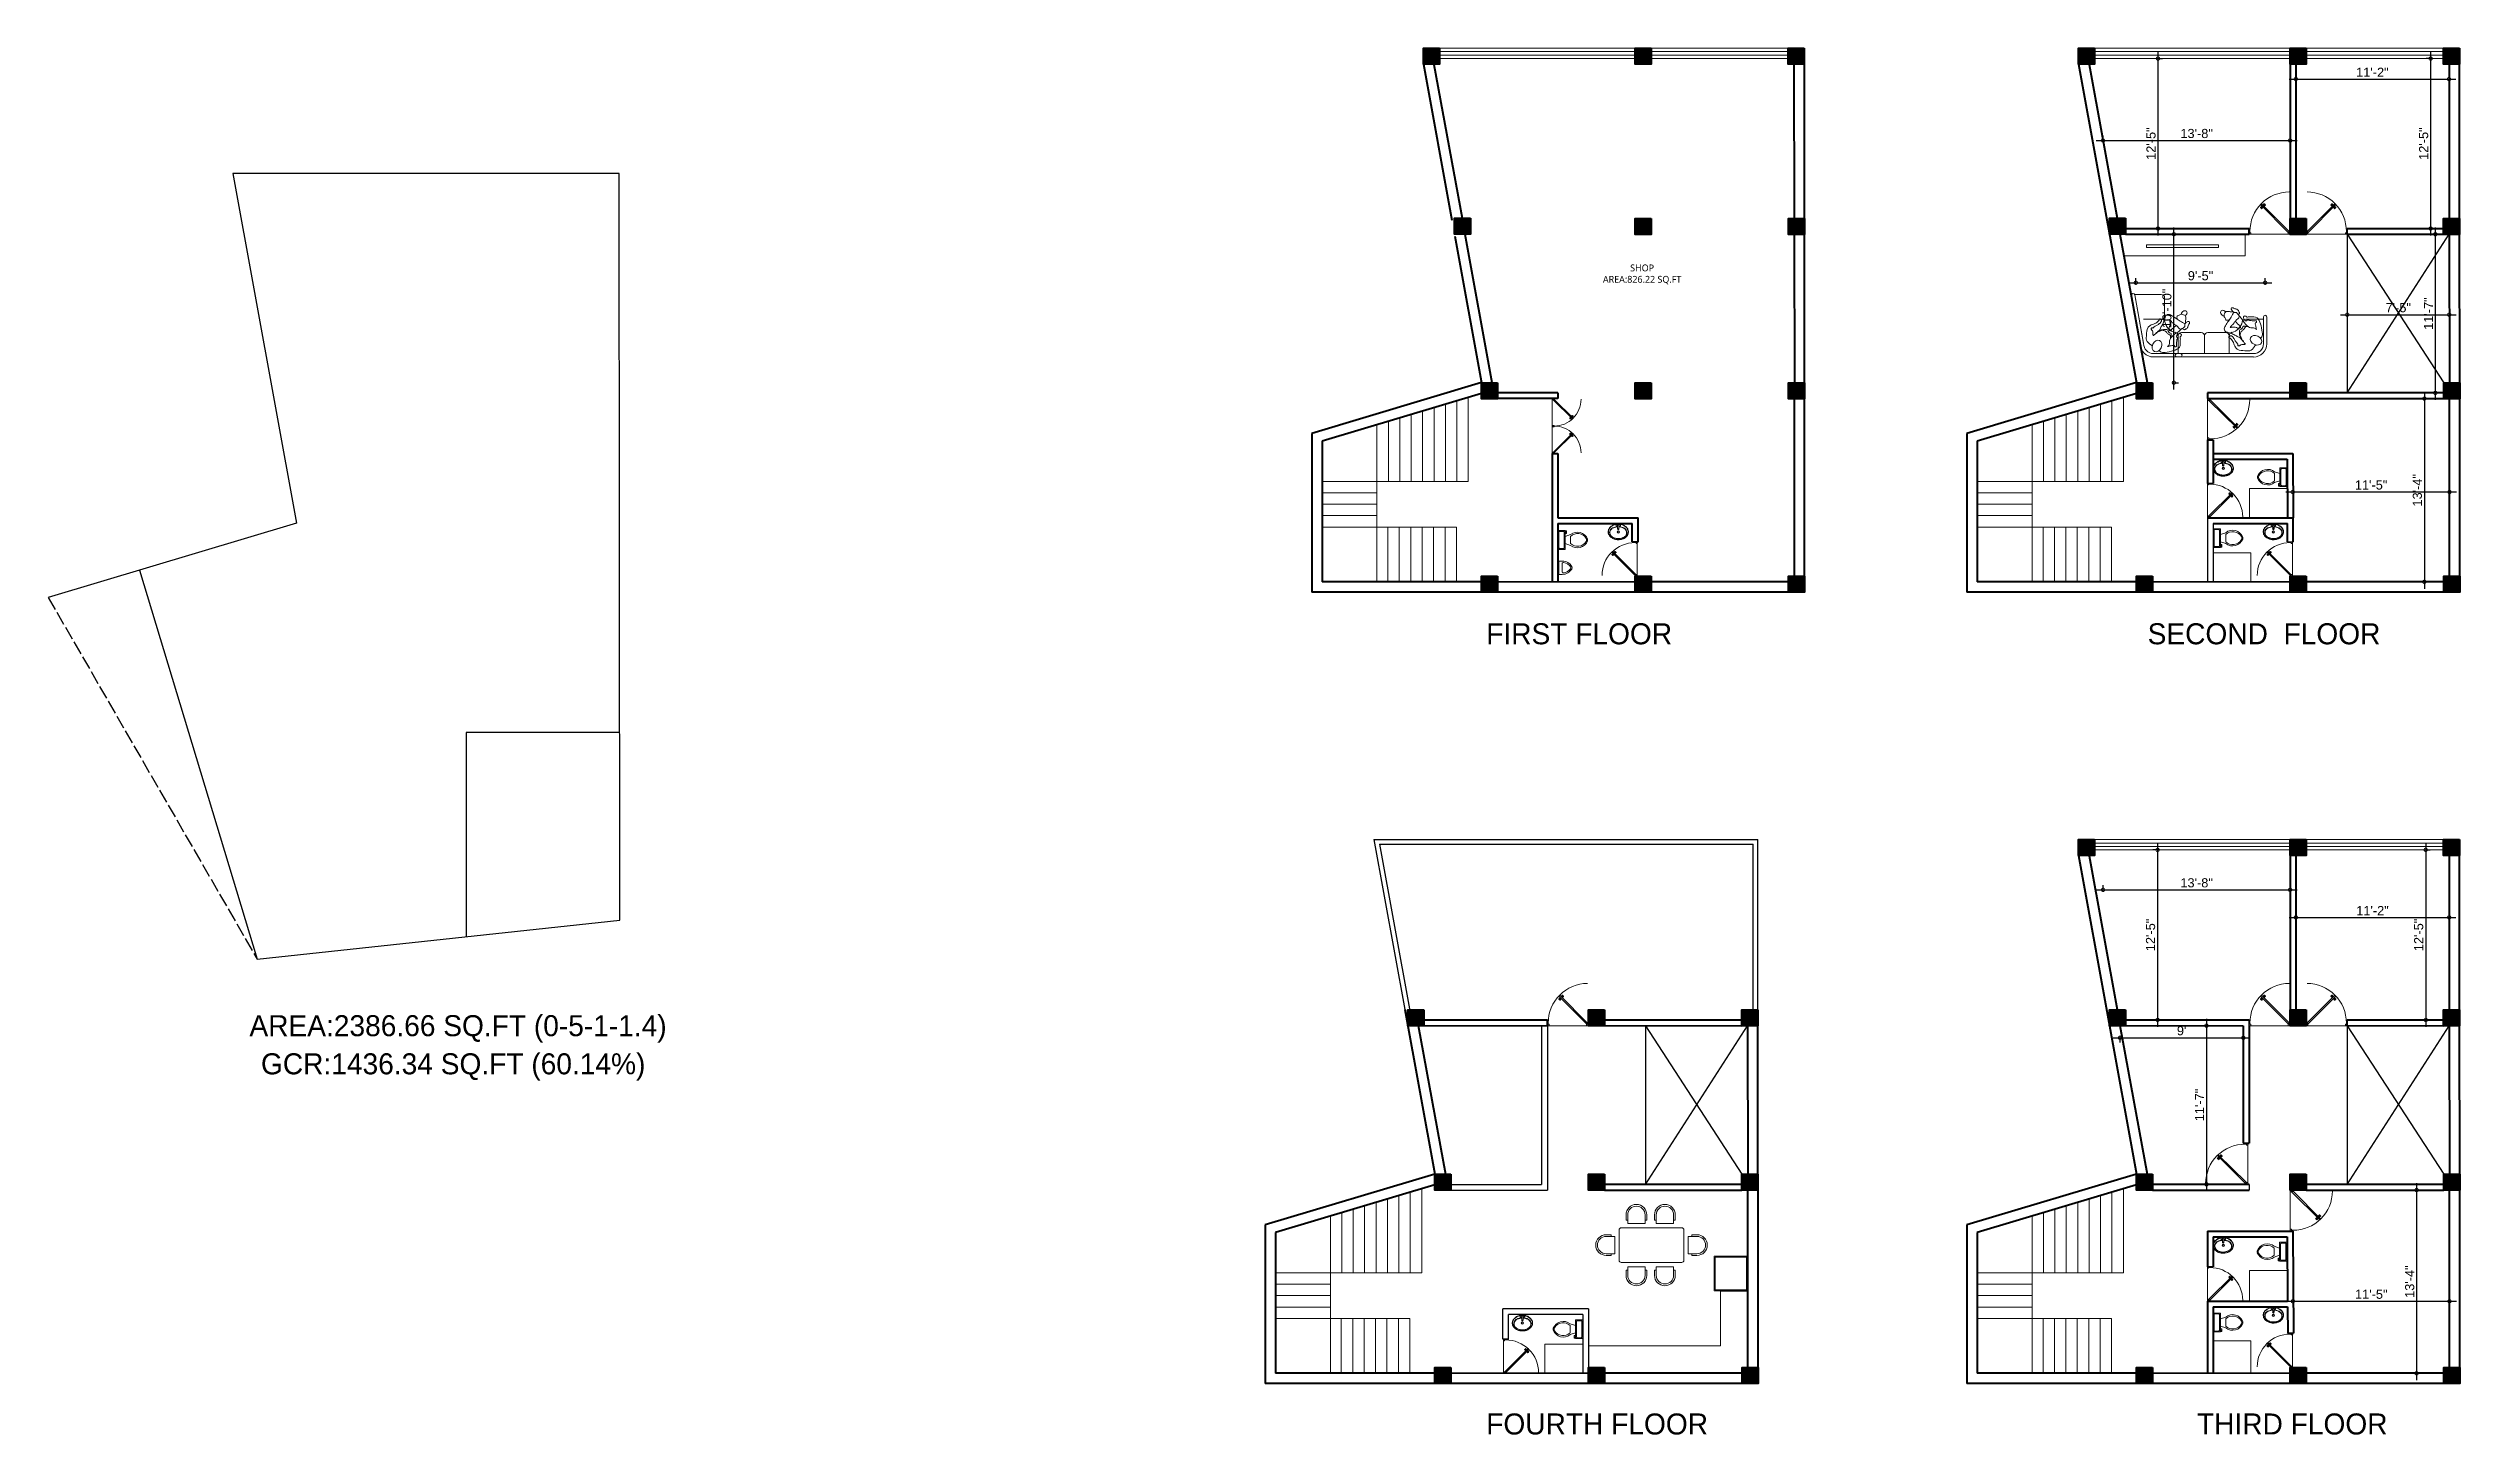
# Model space of a CAD drawing. Header units: inches. Extents: x -71 to 2682309, y -3332 to 801571.
# Drawn here: x 2646603 to 2648714, y 785781 to 786996 of the extents above; entities that cross this region are included whole.
import ezdxf

# ---------------------------------------------------------------- set-up
doc = ezdxf.new("R2010")
doc.units = ezdxf.units.IN
doc.header["$MEASUREMENT"] = 0
doc.header["$PDMODE"] = 99
doc.linetypes.add('ACAD_ISO02W100', pattern=[15, 12, -3])
doc.linetypes.add('SOLID', pattern=[0])
for name, color, linetype, lineweight in [('CONC. OUTLINE RA', 150, 'Continuous', 40), ('ele 4', 114, 'Continuous', 9), ('ELE1 RA', 1, 'Continuous', 30), ('elev 2', 20, 'Continuous', 25), ('FIXTURES', 23, 'Continuous', 9), ('HAT', 253, 'Continuous', 13), ('HATCH RA', 8, 'Continuous', 9), ('PUERTAS', 7, 'Continuous', 13), ('Sanitari', 52, 'Continuous', 9), ('stair EA', 132, 'Continuous', 5), ('TEXT RA', 254, 'Continuous', 20), ('wall EA', 24, 'Continuous', 40), ('Win EA', 114, 'Continuous', 5)]:
    doc.layers.add(name, color=color, linetype=linetype, lineweight=lineweight)
for name, color, linetype in [('HACTH', 7, 'Continuous'), ('S-DIM', 7, 'Continuous'), ('text EA', 7, 'Continuous')]:
    doc.layers.add(name, color=color, linetype=linetype)
doc.styles.add('EAPL', font='arial.ttf', dxfattribs={"height": 8})
doc.styles.add('RA 50 new', font='GOTHIC.TTF', dxfattribs={"height": 100})
doc.styles.get("Standard").update_dxf_attribs({"font": 'arial.ttf'})
doc.dimstyles.new('EA Copy of 1-8', dxfattribs={"dimtxt": 8, "dimasz": 6, "dimexe": 4, "dimexo": 6, "dimgap": 2, "dimtad": 1, "dimdec": 0, "dimzin": 0, "dimdsep": 46, "dimlunit": 3, "dimtxsty": 'EAPL', "dimblk": 'DOTSMALL', "dimcen": -0.09, "dimdle": 6, "dimclrd": 256, "dimclre": 256, "dimclrt": 256, "dimadec": 0, "dimazin": 0, "dimtfac": 8, "dimtdec": 0, "dimtix": 1, "dimtmove": 0, "dimatfit": 3, "dimldrblk": 'OPEN30', "dimfxl": 1, "dimfxlon": 1, "dimtolj": 1, "dimtzin": 0, "dimlwd": -1, "dimlwe": -1, "dimarcsym": 0})

msp = doc.modelspace()

# ---------------------------------------------------------------- texts
at = {"layer": 'text EA', "insert": (2647998.3, 786806.4), "char_height": 6, "width": 87.916, "attachment_point": 2}
msp.add_mtext('{\\fTrebuchet MS|b0|i0|c0|p34;SHOP\\PAREA:826.22 SQ.FT}', dxfattribs=at)
at = {"layer": 'TEXT RA', "char_height": 18.41, "attachment_point": 1, "style": 'RA 50 new'}
for s, width, insert in [('FIRST FLOOR ', 347.778, (2647861.8, 786492.1)), ('SECOND  FLOOR ', 347.778, (2648440.9, 786492.1)), ('AREA:2386.66 SQ.FT (0-5-1-1.4)', 372.503, (2646778.9, 786148.8)), ('GCR:1436.34 SQ.FT (60.14%)', 347.778, (2646789, 786115.4)), ('FOURTH FLOOR ', 347.778, (2647861.8, 785799.9)), ('THIRD FLOOR ', 347.778, (2648484.1, 785799.9))]:
    msp.add_mtext_dynamic_manual_height_columns(s, width=width, gutter_width=0.523, heights=[0], dxfattribs=dict(at, insert=insert))

# ---------------------------------------------------------------- blocks, each defined once
blk = doc.blocks.new('COLUMN')
at = {"layer": 'HACTH', "lineweight": 30, "transparency": 33554541}
h = blk.add_hatch(color=256, dxfattribs=at)
h.dxf.hatch_style = 1
h.paths.add_polyline_path([(2659104.2, 784576.4), (2659090.2, 784576.4), (2659090.2, 784562.4), (2659104.2, 784562.4)])
at = {"layer": 'CONC. OUTLINE RA'}
blk.add_lwpolyline([(2659090.2, 784576.4), (2659104.2, 784576.4), (2659104.2, 784562.4), (2659090.2, 784562.4)], close=True, dxfattribs=at)
blk = doc.blocks.new('3ft')
at = {"layer": 'PUERTAS', "color": 6}
for p, q in [((1, 2.5), (25.2, 26.7)), ((26, 25.9), (1.8, 1.6)), ((26, 25.9), (25.2, 26.7)), ((0, 2.4), (0, 0)), ((0.7, 2.4), (0, 2.4)), ((1.6, 0), (0, 0)), ((0.7, 1.5), (0.7, 2.4)), ((0.8, 1.5), (0.7, 1.5)), ((0.8, 1.5), (0.8, 2.4)), ((0.8, 1.2), (0.8, 1.5)), ((1.6, 1.2), (0.8, 1.2)), ((1.6, 1.8), (0.9, 2.5)), ((1.6, 1.9), (1, 2.5)), ((1.6, 1.9), (1.6, 1.8)), ((1.8, 1.6), (1.6, 1.8)), ((1.6, 0), (1.6, 1.2)), ((34.4, 0), (34.4, 1.2)), ((34.4, 1.2), (35.2, 1.2)), ((34.4, 0), (36, 0)), ((35.2, 1.2), (35.2, 2.4)), ((35.2, 2.4), (36, 2.4)), ((36, 0), (36, 2.4))]:
    blk.add_line(p, q, dxfattribs=at)
at = {"layer": 'PUERTAS', "color": 8}
for p, q in [((22.6, 24.9), (21.6, 25.7)), ((22.6, 25), (21.7, 25.7)), ((22.7, 25.1), (21.8, 25.9)), ((22.1, 26.3), (22, 26.1)), ((22.9, 25.2), (22, 26.1)), ((22.1, 26.3), (22.3, 26.4)), ((22.3, 26.4), (22.3, 26.4)), ((23.2, 25.5), (22.3, 26.4)), ((23.3, 25.7), (22.5, 26.6)), ((23.5, 25.8), (22.7, 26.8)), ((23.4, 25.8), (22.7, 26.7)), ((22.7, 24.3), (23, 24.8)), ((23, 25), (22.8, 25.1)), ((23, 25), (22.9, 25.2)), ((23, 25), (22.9, 25.1)), ((22.9, 24.5), (23.1, 24.9)), ((23.1, 25.1), (23, 25.2)), ((23.1, 24.8), (23.2, 25)), ((23.3, 25.3), (23.2, 25.4)), ((23.4, 25.4), (23.3, 25.6)), ((23.4, 25.4), (23.3, 25.5)), ((23.4, 25.4), (23.3, 25.5)), ((23.3, 24.9), (23.3, 25.1)), ((23.5, 25.1), (23.3, 25.1)), ((23.6, 25.3), (23.4, 25.2)), ((23.9, 25.5), (23.5, 25.3)), ((24.1, 25.7), (23.6, 25.4)), ((23.6, 23.4), (24.1, 23.7)), ((23.8, 23.6), (24.2, 23.8)), ((24.1, 23.8), (24.3, 23.9)), ((24.2, 24), (24.4, 24)), ((24.2, 23.3), (25, 22.3)), ((24.3, 23.7), (24.4, 23.6)), ((24.3, 23.7), (24.5, 23.6)), ((24.3, 23.6), (24.4, 23.5)), ((24.3, 23.3), (25.1, 22.4)), ((24.4, 24.2), (24.4, 24)), ((24.4, 23.8), (24.5, 23.7)), ((24.4, 23.4), (25.2, 22.5)), ((24.6, 24.3), (24.5, 24.1)), ((24.5, 23.6), (25.4, 22.7)), ((24.8, 24.6), (24.6, 24.2)), ((24.6, 24), (24.7, 23.9)), ((25, 24.8), (24.7, 24.3)), ((24.7, 24.1), (24.8, 23.9)), ((24.7, 24.1), (24.8, 24)), ((24.8, 24.1), (24.9, 24)), ((24.8, 23.8), (25.7, 23)), ((25, 24), (25.9, 23.2)), ((25.1, 24.2), (26.1, 23.4)), ((25.1, 24.1), (26, 23.3)), ((25.6, 22.8), (25.4, 22.7)), ((25.6, 22.8), (25.7, 23)), ((25.7, 23), (25.7, 23)), ((0, 0), (36, 0))]:
    blk.add_line(p, q, dxfattribs=at)
at = {"layer": 'PUERTAS', "color": 1}
for p, q in [((21.7, 25.8), (22.1, 26.3)), ((21.7, 25.7), (22.2, 26.2)), ((21.7, 25.8), (21.7, 25.8)), ((22.5, 25), (21.7, 25.6)), ((22.6, 26.7), (22.1, 26.3)), ((22.7, 26.7), (22.2, 26.2)), ((22.6, 26.7), (22.6, 26.7)), ((22.6, 25), (23, 25.4)), ((22.6, 24.3), (22.9, 24.7)), ((22.6, 24.1), (22.6, 24.1)), ((22.7, 25.1), (22.7, 25.1)), ((23.4, 25.9), (22.8, 26.7)), ((22.8, 25.1), (23.1, 25.3)), ((22.9, 25), (22.8, 25.1)), ((22.9, 24.9), (23.2, 25.2)), ((22.9, 24.8), (22.9, 24.8)), ((22.9, 24.7), (22.9, 24.7)), ((23.4, 25.8), (23, 25.4)), ((23.3, 25.6), (23.1, 25.3)), ((23.5, 25.5), (23.2, 25.2)), ((23.3, 25.7), (23.3, 25.7)), ((23.4, 25.5), (23.3, 25.6)), ((23.4, 23.3), (23.4, 23.3)), ((23.6, 25.5), (23.6, 25.5)), ((23.6, 23.3), (24, 23.6)), ((24.1, 25.8), (23.7, 25.5)), ((23.7, 25.5), (23.7, 25.5)), ((24, 23.6), (24, 23.6)), ((24.1, 23.6), (24.1, 23.6)), ((24.3, 25.8), (24.3, 25.8)), ((24.3, 23.6), (24.5, 23.9)), ((24.3, 23.3), (24.7, 23.7)), ((24.3, 23.6), (24.4, 23.5)), ((24.3, 23.2), (24.9, 22.4)), ((24.4, 23.5), (24.6, 23.8)), ((24.4, 23.4), (24.4, 23.4)), ((24.8, 24.1), (24.5, 23.9)), ((24.9, 24), (24.6, 23.8)), ((25.1, 24.1), (24.7, 23.7)), ((25.1, 24.8), (24.8, 24.4)), ((24.8, 24.4), (24.8, 24.4)), ((24.8, 24.3), (24.8, 24.3)), ((24.8, 24.1), (24.9, 24)), ((25, 24), (25, 24)), ((25, 22.4), (25.5, 22.9)), ((25.1, 25), (25.1, 25)), ((25.1, 22.4), (25.6, 22.8)), ((25.1, 22.4), (25.1, 22.4)), ((25.2, 24.1), (26, 23.5)), ((26, 23.4), (25.5, 22.9)), ((26, 23.3), (25.6, 22.8)), ((26, 23.3), (26, 23.3))]:
    blk.add_line(p, q, dxfattribs=at)
at = {"layer": 'PUERTAS', "color": 2}
for p, q in [((22, 26.1), (22, 26.1)), ((25.4, 22.7), (25.4, 22.7))]:
    blk.add_line(p, q, dxfattribs=at)
at = {"layer": 'PUERTAS', "color": 6}
for radius in [0.155, 0.0752]:
    blk.add_circle((0.8, 2.6), radius, dxfattribs=at)
blk.add_arc((0.8, 2.6), 34.4, 359.7285, 90.0333, dxfattribs=at)
at = {"layer": 'PUERTAS', "color": 1}
for centre, start, end in [((22.5, 25), 231.0764, 315), ((22.7, 24.2), 135, 225), ((22.7, 26.7), 38.9236, 135), ((22.8, 25.1), 225, 315), ((23, 24.9), 135, 219.7428), ((22.9, 24.8), 315, 39.7428), ((23.3, 25.6), 315, 45), ((23.4, 25.9), 315, 38.9236), ((23.5, 23.4), 225, 315), ((23.5, 25.4), 50.2572, 135), ((23.6, 25.5), 230.2572, 315), ((24.1, 23.6), 50.2572, 135), ((24.2, 25.7), 45, 135), ((24.2, 23.7), 230.2572, 315), ((24.3, 23.2), 135, 218.9236), ((24.4, 23.5), 135, 225), ((24.8, 24.3), 135, 219.7428), ((24.7, 24.2), 315, 39.7428), ((24.9, 24), 45, 135), ((25, 22.4), 218.9236, 315), ((25, 24.9), 315, 45), ((25.2, 24.1), 51.0764, 135), ((26, 23.4), 315, 51.0764)]:
    blk.add_arc(centre, 0.08, start, end, dxfattribs=at)
blk = doc.blocks.new('*U327')
at = {"color": 3, "xscale": -1}
blk.add_blockref('3ft', (42, 0), dxfattribs=at)
blk = doc.blocks.new('*U10')
at = {"color": 44}
for p, q in [((-0.3, -5.5, -10.4), (-0.4, -2.1, -10.4)), ((-0.4, -5.9, -10.4), (-0.4, -2.1, -10.4)), ((-0.4, -5.9, -10.4), (-0.4, -5.9, -10.4)), ((1, -5.5, -10.4), (1.1, -2.1, -10.4)), ((1.1, -5.9, -10.4), (1.1, -2.1, -10.4)), ((1.1, -5.9, -10.4), (1.1, -5.9, -10.4)), ((1.1, -5.9, -10.4), (1.1, -5.9, -10.4))]:
    blk.add_line(p, q, dxfattribs=at)
for radius in [1.21, 0.908]:
    blk.add_circle((0.4, -9, -10.4), radius, dxfattribs=at)
at = {"color": 161}
for centre, radius, start, end in [((-3.4, -9.6, -10.4), 5.33, 114.8229, 212.0185), ((-3.2, -9.9, -10.4), 5.33, 128.5506, 212.0185), ((4.2, -9.6, -10.4), 5.29, 322.8931, 65.4024), ((3.9, -9.9, -10.4), 5.33, 326.7478, 51.4515)]:
    blk.add_arc(centre, radius, start, end, dxfattribs=at)
at = {"color": 44}
for centre, start, end in [((-1.4, -2.1, -10.4), 87.4406, 256.4803), ((0.4, -2.1, -10.4), 358.289, 181.711), ((0.4, -5.9, -10.4), 180, 0), ((0.4, -5.1, -10.4), 210, 330), ((2.1, -2.1, -10.4), 283.5197, 92.5594)]:
    blk.add_arc(centre, 0.757, start, end, dxfattribs=at)
at = {"color": 130}
blk.add_ellipse((0.4, -9, -10.4), major_axis=(-10.4, 0), ratio=0.772596, dxfattribs=at)
at = {"color": 161}
for start_param, end_param in [(4.785065, 5.326358), (4.09842, 4.639713)]:
    blk.add_ellipse((0.4, -11.4, -10.4), major_axis=(-10.4, 0), ratio=0.772596, start_param=start_param, end_param=end_param, dxfattribs=at)
at = {"color": 44, "extrusion": (0, 0, -1)}
for start_param, end_param in [(4.782638, 4.899232), (4.525546, 4.64214)]:
    blk.add_ellipse((0.4, 5.1, -10.4), major_axis=(-10.4, 0), ratio=0.772596, start_param=start_param, end_param=end_param, dxfattribs=at)
at = {"color": 44}
blk.add_ellipse((0.4, -9.3, -10.4), major_axis=(-10.4, 0), ratio=0.772596, start_param=4.546083, end_param=4.878695, dxfattribs=at)
at = {"color": 5}
blk.add_open_spline([(-10.4, -9, -10.4), (-10.4, -9.2, -10.4), (-10.4, -9.5, -10.4), (-10.3, -10.2, -10.4), (-10.2, -10.6, -10.4), (-9.9, -11.4, -10.4), (-9.8, -11.7, -10.4), (-9.4, -12.5, -10.4), (-9.2, -12.9, -10.4), (-8.6, -13.6, -10.4), (-8.3, -13.9, -10.4), (-7.7, -14.5, -10.4), (-7.3, -14.8, -10.4), (-6.6, -15.4, -10.4), (-6.2, -15.6, -10.4), (-5.3, -16.1, -10.4), (-4.9, -16.3, -10.4), (-3.9, -16.6, -10.4), (-3.4, -16.8, -10.4), (-2.5, -17, -10.4), (-2, -17.1, -10.4), (-0.9, -17.3, -10.4), (-0.4, -17.3, -10.4), (0.6, -17.3, -10.4), (1.1, -17.3, -10.4), (2.1, -17.2, -10.4), (2.7, -17.1, -10.4), (3.7, -16.9, -10.4), (4.1, -16.8, -10.4), (5.1, -16.5, -10.4), (5.5, -16.3, -10.4), (6.4, -15.9, -10.4), (6.8, -15.6, -10.4), (7.6, -15.1, -10.4), (8, -14.8, -10.4), (8.7, -14.2, -10.4), (9, -13.9, -10.4), (9.6, -13.2, -10.4), (9.8, -12.9, -10.4), (10.3, -12.1, -10.4), (10.5, -11.7, -10.4), (10.8, -11, -10.4), (10.9, -10.6, -10.4), (11, -9.8, -10.4), (11.1, -9.3, -10.4), (11.1, -8.5, -10.4), (11, -8.1, -10.4), (10.9, -7.3, -10.4), (10.8, -6.9, -10.4), (10.5, -6.1, -10.4), (10.3, -5.8, -10.4), (9.8, -5, -10.4), (9.6, -4.7, -10.4), (9, -4, -10.4), (8.7, -3.7, -10.4), (8, -3.1, -10.4), (7.6, -2.8, -10.4), (6.8, -2.3, -10.4), (6.4, -2, -10.4), (5.5, -1.6, -10.4), (5, -1.4, -10.4), (4.1, -1.1, -10.4), (3.6, -1, -10.4), (2.6, -0.8, -10.4), (2.1, -0.7, -10.4), (1.1, -0.6, -10.4), (0.6, -0.6, -10.4), (-0.5, -0.6, -10.4), (-1, -0.7, -10.4), (-2, -0.8, -10.4), (-2.5, -0.9, -10.4), (-3.5, -1.1, -10.4), (-4, -1.3, -10.4), (-4.9, -1.7, -10.4), (-5.3, -1.9, -10.4), (-6.2, -2.3, -10.4), (-6.6, -2.6, -10.4), (-7.3, -3.1, -10.4), (-7.7, -3.4, -10.4), (-8.3, -4, -10.4), (-8.6, -4.4, -10.4), (-9.2, -5.1, -10.4), (-9.4, -5.5, -10.4), (-9.8, -6.2, -10.4), (-10, -6.6, -10.4), (-10.2, -7.4, -10.4), (-10.3, -7.8, -10.4), (-10.4, -8.5, -10.4), (-10.4, -8.7, -10.4), (-10.4, -9, -10.4)], degree=3, knots=[0, 0, 0, 0, 0.094207, 0.094207, 0.239418, 0.239418, 0.384628, 0.384628, 0.529839, 0.529839, 0.67505, 0.67505, 0.82026, 0.82026, 0.965471, 0.965471, 1.110681, 1.110681, 1.255892, 1.255892, 1.401103, 1.401103, 1.546313, 1.546313, 1.691524, 1.691524, 1.836735, 1.836735, 1.981945, 1.981945, 2.127156, 2.127156, 2.272367, 2.272367, 2.417577, 2.417577, 2.562788, 2.562788, 2.707999, 2.707999, 2.853209, 2.853209, 2.99842, 2.99842, 3.143631, 3.143631, 3.288841, 3.288841, 3.434052, 3.434052, 3.579262, 3.579262, 3.724473, 3.724473, 3.869684, 3.869684, 4.014894, 4.014894, 4.160105, 4.160105, 4.305316, 4.305316, 4.450526, 4.450526, 4.595737, 4.595737, 4.740948, 4.740948, 4.886158, 4.886158, 5.031369, 5.031369, 5.17658, 5.17658, 5.32179, 5.32179, 5.467001, 5.467001, 5.612212, 5.612212, 5.757422, 5.757422, 5.902633, 5.902633, 6.047843, 6.047843, 6.193054, 6.193054, 6.283185, 6.283185, 6.283185, 6.283185], dxfattribs=at)
at = {"color": 161}
for points, knots in [([(-7.9, -12.5, -10.4), (-7.8, -12.6, -10.4), (-7.7, -12.7, -10.4), (-7.3, -13.2, -10.4), (-7, -13.5, -10.4), (-6.4, -14, -10.4), (-6, -14.3, -10.4), (-5.2, -14.8, -10.4), (-4.8, -15, -10.4), (-3.9, -15.4, -10.4), (-3.4, -15.5, -10.4), (-2.4, -15.8, -10.4), (-1.9, -15.9, -10.4), (-0.9, -16.1, -10.4), (-0.4, -16.1, -10.4), (0.6, -16.1, -10.4), (1.2, -16.1, -10.4), (2.2, -16, -10.4), (2.7, -15.9, -10.4), (3.7, -15.7, -10.4), (4.2, -15.5, -10.4), (5.1, -15.2, -10.4), (5.5, -15, -10.4), (6.3, -14.5, -10.4), (6.7, -14.3, -10.4), (7.5, -13.7, -10.4), (7.8, -13.4, -10.4), (8.2, -13, -10.4), (8.3, -12.9, -10.4), (8.4, -12.8, -10.4)], [6.809687, 6.809687, 6.809687, 6.809687, 6.873941, 6.873941, 7.033467, 7.033467, 7.192993, 7.192993, 7.352519, 7.352519, 7.512044, 7.512044, 7.67157, 7.67157, 7.831096, 7.831096, 7.990622, 7.990622, 8.150148, 8.150148, 8.309673, 8.309673, 8.469199, 8.469199, 8.628725, 8.628725, 8.788251, 8.788251, 8.84358, 8.84358, 8.84358, 8.84358]), ([(-0.4, -3.7, -10.4), (-0.8, -3.7, -10.4), (-1.3, -3.7, -10.4), (-2.2, -3.9, -10.4), (-2.7, -4, -10.4), (-3.7, -4.3, -10.4), (-4.2, -4.4, -10.4), (-5.1, -4.8, -10.4), (-5.5, -5, -10.4), (-6.1, -5.4, -10.4), (-6.3, -5.6, -10.4), (-6.5, -5.7, -10.4)], [4.7867387, 4.7867387, 4.7867387, 4.7867387, 4.9133806, 4.9133806, 5.0672044, 5.0672044, 5.2210282, 5.2210282, 5.3748519, 5.3748519, 5.456533, 5.456533, 5.456533, 5.456533]), ([(7.2, -5.7, -10.4), (7.2, -5.7, -10.4), (7.1, -5.6, -10.4), (6.7, -5.3, -10.4), (6.3, -5.1, -10.4), (5.4, -4.6, -10.4), (4.9, -4.5, -10.4), (4, -4.1, -10.4), (3.5, -4, -10.4), (2.5, -3.8, -10.4), (2, -3.7, -10.4), (1.3, -3.7, -10.4), (1.2, -3.7, -10.4), (1.1, -3.7, -10.4)], [3.9682662, 3.9682662, 3.9682662, 3.9682662, 3.9904379, 3.9904379, 4.1442617, 4.1442617, 4.2980855, 4.2980855, 4.4519092, 4.4519092, 4.605733, 4.605733, 4.6380393, 4.6380393, 4.6380393, 4.6380393])]:
    blk.add_open_spline(points, degree=3, knots=knots, dxfattribs=at)
blk = doc.blocks.new('Toilet - top')
for p, q in [((-10, -8.5), (-8, -8.5)), ((-10, -9.5), (-10, -8.5)), ((-7, -9.5), (-10, -9.5)), ((-8, -8.5), (-8, -8)), ((-7, -8), (-7, -9.5)), ((-4, -8), (-6, -14)), ((4, -14), (-4, -14)), ((4, -8), (6, -14)), ((9.5, -6), (9.5, -2))]:
    blk.add_line(p, q)
blk.add_lwpolyline([(10.5, -8), (10.5, 0), (-10.5, 0), (-10.5, -8)], close=True)
for points in [[(-9.5, -2), (-9.5, -6)], [(8.5, -1), (-8.5, -1)], [(-8.5, -7), (8.5, -7)]]:
    blk.add_lwpolyline(points)
for centre, radius, start, end in [((-8.6, -1.9), 0.884, 81.8699, 188.1301), ((-8.6, -6.1), 0.884, 171.8699, 278.1301), ((3.5, -21.6), 12.2, 141.4691, 247.9714), ((4.2, -21.8), 11.3, 136.3677, 238.9468), ((-3.5, -21.6), 12.2, 292.0284, 38.5307), ((-4.2, -21.8), 11.3, 301.053, 43.6321), ((8.6, -1.9), 0.884, 351.8699, 98.1301), ((8.6, -6.1), 0.884, 261.8699, 8.1301), ((0, -27.9), 4, 245.7318, 294.2682), ((0, -29), 4, 254.8605, 285.1395)]:
    blk.add_arc(centre, radius, start, end)
blk = doc.blocks.new('urinal')
at = {"color": 0, "ltscale": 20000.001002}
for p, q in [((100, 200), (0, 200)), ((0, 200), (0, -200)), ((100, -123), (100, 123)), ((100, -200), (0, -200))]:
    blk.add_line(p, q, dxfattribs=at)
for centre, radius, start, end in [((100, -140), 340, 31.89078, 90), ((135, 123), 35, 82.94181, 180), ((100, -140), 300, 31.89078, 82.47245), ((325, 0), 35, 328.10922, 31.89078), ((325, 0), 75, 328.10922, 31.89078), ((100, 140), 340, 270, 328.10922), ((135, -123), 35, 180, 277.05819), ((100, 140), 300, 277.52755, 328.10922)]:
    blk.add_arc(centre, radius, start, end, dxfattribs=at)
blk = doc.blocks.new('*U646')
at = {"color": 3, "xscale": -1}
blk.add_blockref('3ft', (42, 0), dxfattribs=at)
blk = doc.blocks.new('SDM')
at = {"lineweight": 9}
for p, q in [((145547.1, -43640.7), (145547.1, -43591.8)), ((145547.1, -43640.7), (145547.1, -43591.8)), ((145549.9, -43640.7), (145549.9, -43591.8)), ((145549.9, -43656.8), (145549.9, -43591.8)), ((145581.6, -43580.3), (145558.5, -43580.3)), ((145581.6, -43583.2), (145558.5, -43583.2)), ((145579.5, -43598.5), (145579.5, -43583.2)), ((145579.5, -43598.5), (145579.5, -43583.2)), ((145565.2, -43612.8), (145549.9, -43612.8)), ((145565.2, -43612.8), (145549.9, -43612.8)), ((145568.1, -43631.2), (145568.1, -43615.7)), ((145568.1, -43631.2), (145568.1, -43615.7)), ((145547.1, -43640.7), (145547.1, -43657.8)), ((145565.2, -43634.1), (145549.9, -43634.1)), ((145565.2, -43634.1), (145549.9, -43634.1)), ((145549.9, -43650.1), (145549.9, -43657.8)), ((145568.1, -43653.9), (145568.1, -43636.9)), ((145565.2, -43656.8), (145549.9, -43656.8)), ((145565.2, -43656.8), (145549.9, -43656.8))]:
    blk.add_line(p, q, dxfattribs=at)
blk.add_line((145556.6, -43604.8), (145557.1, -43605.4))
for centre, radius, start, end in [((145558.5, -43591.8), 11.5, 90, 180), ((145558.5, -43591.8), 11.5, 90, 180), ((145558.5, -43591.8), 8.59, 90, 180), ((145558.5, -43591.8), 8.59, 90, 180), ((145581.6, -43581.8), 1.43, 270, 90), ((145565.2, -43615.7), 2.86, 0, 90), ((145565.2, -43615.7), 2.86, 0, 90), ((145565.5, -43609.9), 2.86, 270, 348.463), ((145565.5, -43609.9), 2.86, 270, 348.463), ((145579.5, -43612.8), 11.5, 101.537, 168.463), ((145576.8, -43598.9), 2.73, 278.7148, 8.2689), ((145565.2, -43631.2), 2.86, 270, 0), ((145565.2, -43631.2), 2.86, 270, 0), ((145565.2, -43636.9), 2.86, 0, 90), ((145565.2, -43636.9), 2.86, 0, 90), ((145565.2, -43653.9), 2.86, 270, 0), ((145565.2, -43653.9), 2.86, 270, 0)]:
    blk.add_arc(centre, radius, start, end, dxfattribs=at)
blk.add_arc((145548.5, -43657.8), 1.43, 180, 0)
blk.add_ellipse((145561.4, -43589.7), major_axis=(2.23, -4.81), ratio=0.720355, dxfattribs=at)
blk.add_ellipse((145584.8, -43617.8), major_axis=(2.08, -1.83), ratio=0.724723, start_param=3.724097, end_param=8.077763, dxfattribs=at)
for points, knots in [([(145585.6, -43608.9), (145584.2, -43609.6), (145581.6, -43611), (145577.8, -43613.6), (145574.7, -43615.5), (145571.8, -43617.3), (145569, -43616.6), (145568.6, -43614.7), (145567.9, -43613.2), (145567.4, -43610.8), (145566.2, -43608), (145564.5, -43605.7), (145563.9, -43603.3), (145562.1, -43602.4), (145561.2, -43600.8), (145559.8, -43600.1), (145558.9, -43599.5), (145557.6, -43598.2), (145557.9, -43601.1), (145557.9, -43602.4), (145557.1, -43603.4), (145556.6, -43603.9), (145556.5, -43604.7), (145557, -43605.6), (145557.9, -43605), (145559, -43606.4), (145560.5, -43607.2), (145561.9, -43608.2), (145563.1, -43608.3), (145563, -43609.2), (145564.1, -43609.1), (145564.5, -43610), (145565.1, -43610.7), (145565.5, -43611.6), (145564.9, -43612.2), (145564.7, -43612.9), (145564.2, -43613.1), (145563.6, -43613), (145563.3, -43612.5), (145563.2, -43611.9), (145562.1, -43610.5), (145559.5, -43608.8), (145555.8, -43608), (145552.3, -43604.7), (145552.7, -43599.9), (145551.7, -43594.4), (145554.8, -43591.6), (145557, -43590.3), (145557.4, -43589.8), (145557.5, -43589.6)], [0, 0, 0, 0, 4.757835, 8.871596, 13.795995, 15.703378, 18.874355, 20.333078, 21.393776, 23.787848, 27.593012, 30.637122, 32.309739, 34.63565, 36.117002, 37.663703, 39.119172, 39.874687, 41.758796, 44.064105, 44.674646, 45.429733, 46.26714, 47.007713, 47.770706, 48.615291, 51.760073, 52.888557, 54.017041, 54.448664, 55.189599, 56.303165, 57.268571, 57.970993, 58.865489, 59.567911, 60.036322, 60.455576, 61.048101, 61.611799, 62.282373, 66.362929, 70.738851, 73.568952, 79.766702, 84.1832, 89.528267, 90.789581, 91.513321, 91.513321, 91.513321, 91.513321]), ([(145582.7, -43604.5), (145581.9, -43603.7), (145580.1, -43601.9), (145576.9, -43600.3), (145574.8, -43598.2), (145573.5, -43597), (145572.7, -43595.8), (145571.8, -43593.5), (145572.7, -43590.7), (145569.8, -43589), (145573.1, -43589.9), (145574.4, -43590), (145576.5, -43590.7), (145576.7, -43588.7), (145578.8, -43589.4), (145577.8, -43590.8), (145578.3, -43591.9), (145578.2, -43593.3), (145578.5, -43594.3), (145578.4, -43595.5), (145579.2, -43596), (145579, -43597.1), (145578.1, -43597.7), (145578.3, -43598.7), (145578.8, -43599.7), (145580, -43600.1), (145581.1, -43600.6), (145582, -43600.2), (145582.7, -43599.1), (145582, -43598.2), (145581.5, -43597.7), (145581.3, -43597.2), (145581.6, -43596.3), (145581.4, -43593.4), (145582.1, -43588), (145574.8, -43585.5), (145569.8, -43584.3), (145564.8, -43584), (145563.6, -43585.5), (145563.3, -43585.9)], [0, 0, 0, 0, 3.325846, 7.670134, 10.624116, 12.038265, 12.889845, 14.971214, 19.344642, 20.120435, 22.38686, 24.122183, 26.004207, 27.016886, 28.504809, 29.576653, 31.062957, 31.871648, 33.645407, 34.323323, 35.174903, 36.105505, 37.177588, 37.855503, 38.814461, 40.422275, 41.495341, 42.271134, 43.283734, 44.722228, 45.098363, 45.395714, 46.326316, 47.794737, 54.212165, 59.995624, 67.491179, 71.461404, 73.033279, 73.033279, 73.033279, 73.033279]), ([(145572.9, -43596.3), (145573.1, -43597.2), (145573.6, -43598.9), (145571, -43599.8), (145569.9, -43601.7), (145568, -43603), (145565.7, -43603.6), (145564, -43602.5), (145562.5, -43601.9), (145560.8, -43601.6), (145560.6, -43600.8), (145560.5, -43600.5)], [0, 0, 0, 0, 2.449131, 4.69274, 7.226306, 9.206901, 12.10049, 13.868805, 15.405753, 17.351833, 18.303342, 18.303342, 18.303342, 18.303342]), ([(145573.1, -43596), (145573.3, -43597.2), (145573.6, -43598.6), (145573.6, -43600.8), (145572, -43601.1), (145571.1, -43602.3), (145570.5, -43603.6), (145569, -43604.2), (145567.3, -43603.8), (145565.1, -43603.9), (145563.5, -43602.9), (145562.6, -43602.2), (145562.2, -43602)], [0, 0, 0, 0, 3.818851, 4.526346, 6.049201, 7.818838, 9.005706, 10.038026, 12.347087, 14.294969, 16.367357, 17.79478, 17.79478, 17.79478, 17.79478]), ([(145583.6, -43604.9), (145583.9, -43604.5), (145584.3, -43603.8), (145585.5, -43603.7), (145585.9, -43604.3), (145586.4, -43604.7), (145587.4, -43604.4), (145587.5, -43605.6), (145588.4, -43606.4), (145588.4, -43607.8), (145589.2, -43608.8), (145589.3, -43609.5), (145589.4, -43610.1), (145589.5, -43610.9), (145588.3, -43611.1), (145587.4, -43610.6), (145586.5, -43609.9), (145585.8, -43609.2), (145585, -43608.1), (145585.6, -43606.7), (145584.6, -43605.7), (145583.7, -43605.2), (145582.9, -43604.4), (145580.6, -43603.9), (145579.1, -43607), (145576.5, -43608.3), (145574.9, -43609.7), (145573.9, -43610.9), (145571.7, -43612.8), (145573.5, -43608.5), (145572.2, -43606.6), (145571.6, -43604.4), (145571.9, -43603.3), (145572.9, -43602.7), (145574.7, -43604.8), (145576.3, -43606.1), (145577.6, -43607.2)], [0, 0, 0, 0, 1.413911, 2.223451, 3.110756, 3.345147, 4.273579, 5.232538, 6.084118, 7.812651, 8.956683, 9.672739, 10.024535, 10.760551, 11.83593, 12.67758, 13.932597, 14.9716, 15.823306, 17.620444, 18.646588, 19.817059, 20.889812, 21.962679, 26.196297, 28.649123, 31.002252, 32.332218, 34.121838, 36.518503, 40.555506, 41.816824, 43.042534, 43.818327, 44.89108, 50.212658, 50.212658, 50.212658, 50.212658]), ([(145585.6, -43608.9), (145585.9, -43609.7), (145586, -43610.3), (145585.7, -43611.3), (145586.4, -43612.3), (145586, -43613.5), (145586.5, -43614.7), (145585.7, -43616), (145584.3, -43616.8), (145583, -43617.1), (145581.5, -43617.1), (145580.6, -43615.9), (145579.1, -43616.1), (145578.5, -43614.8), (145578.8, -43613.8), (145578.8, -43613), (145579, -43612.8)], [0, 0, 0, 0, 1.018713, 1.858353, 3.365839, 4.34542, 5.635641, 7.143048, 8.739637, 10.511534, 11.492244, 13.058156, 14.62439, 15.633938, 16.893399, 17.90899, 17.90899, 17.90899, 17.90899])]:
    blk.add_open_spline(points, degree=3, knots=knots, dxfattribs=at)
blk = doc.blocks.new('_DotSmall')
at = {"color": 0, "linetype": 'ByBlock', "const_width": 0.5}
blk.add_lwpolyline([(-0.0625, 0, 1), (0.0625, 0, 1)], format="xyb", close=True, dxfattribs=at)
blk = doc.blocks.new('*D647')
at = {"layer": 'Defpoints', "color": 0, "transparency": 16777216}
for p in [(2648416.7, 786139.7), (2648524.7, 786139.6), (2648524.7, 786129)]:
    blk.add_point(p, dxfattribs=at)
at = {"layer": 'S-DIM', "transparency": 16777216}
for p, q in [((2648410.7, 786129), (2648530.7, 786129)), ((2648416.7, 786130), (2648416.7, 786125)), ((2648524.7, 786130), (2648524.7, 786125))]:
    blk.add_line(p, q, dxfattribs=at)
at = {"layer": 'S-DIM', "transparency": 16777216, "xscale": 6, "yscale": 6, "zscale": 6, "rotation": 180}
blk.add_blockref('_DotSmall', (2648416.7, 786129), dxfattribs=at)
at = {"layer": 'S-DIM', "transparency": 16777216, "xscale": 6, "yscale": 6, "zscale": 6}
blk.add_blockref('_DotSmall', (2648524.7, 786129), dxfattribs=at)
at = {"layer": 'S-DIM', "transparency": 16777216, "insert": (2648470.7, 786135.1), "char_height": 8, "attachment_point": 5, "style": 'EAPL'}
blk.add_mtext("\\A1;9'", dxfattribs=at)
blk = doc.blocks.new('_Open30')
at = {"color": 0, "linetype": 'ByBlock', "lineweight": -2}
for p, q in [((-1, 0.27), (0, 0)), ((0, 0), (-1, -0.27)), ((0, 0), (-1, 0))]:
    blk.add_line(p, q, dxfattribs=at)
blk = doc.blocks.new('*D648')
at = {"layer": 'Defpoints', "color": 0, "transparency": 16777216}
for p in [(2648524.7, 786139.6), (2648492.4, 786000.6), (2648524.7, 786000.6)]:
    blk.add_point(p, dxfattribs=at)
at = {"layer": 'S-DIM', "transparency": 16777216}
for p, q in [((2648493.4, 786139.6), (2648488.4, 786139.6)), ((2648492.4, 786145.6), (2648492.4, 785994.6)), ((2648493.4, 786000.6), (2648488.4, 786000.6))]:
    blk.add_line(p, q, dxfattribs=at)
at = {"layer": 'S-DIM', "transparency": 16777216, "xscale": 6, "yscale": 6, "zscale": 6}
for p, rotation in [((2648492.4, 786139.6), 90), ((2648492.4, 786000.6), 270)]:
    blk.add_blockref('_DotSmall', p, dxfattribs=dict(at, rotation=rotation))
at = {"layer": 'S-DIM', "transparency": 16777216, "insert": (2648486.4, 786070.1), "char_height": 8, "attachment_point": 5, "rotation": 90, "style": 'EAPL'}
blk.add_mtext('\\A1;11\'-7"', dxfattribs=at)
blk = doc.blocks.new('A$C3F0C2877')
at = {"layer": 'FIXTURES'}
for p, q in [((240, 1180), (360, 1180)), ((240, 1140), (440, 1140)), ((360, 1180), (360, 1140)), ((440, 1140), (440, 740)), ((540, 1290), (540, 590)), ((1988, 1340), (590, 1340)), ((700, 1640), (700, 1520)), ((700, 1520), (740, 1520)), ((740, 1640), (740, 1440)), ((740, 1440), (1140, 1440)), ((1140, 1440), (1140, 1640)), ((1140, 1520), (1180, 1520)), ((1180, 1520), (1180, 1640)), ((1358, 1640), (1358, 1520)), ((1358, 1520), (1398, 1520)), ((1398, 1640), (1398, 1440)), ((1398, 1440), (1798, 1440)), ((1798, 1440), (1798, 1640)), ((1798, 1520), (1838, 1520)), ((1838, 1520), (1838, 1640)), ((2038, 590), (2038, 1290)), ((2139, 1140), (2139, 740)), ((2339, 1140), (2139, 1140)), ((2339, 1180), (2219, 1180)), ((2219, 1180), (2219, 1140)), ((440, 740), (240, 740)), ((360, 700), (240, 700)), ((360, 740), (360, 700)), ((2139, 740), (2339, 740)), ((2219, 740), (2219, 700)), ((2219, 700), (2339, 700)), ((590, 540), (1988, 540)), ((700, 360), (740, 360)), ((700, 240), (700, 360)), ((740, 440), (1140, 440)), ((740, 240), (740, 440)), ((1140, 440), (1140, 240)), ((1140, 360), (1180, 360)), ((1180, 360), (1180, 240)), ((1358, 360), (1398, 360)), ((1358, 240), (1358, 360)), ((1398, 440), (1798, 440)), ((1398, 240), (1398, 440)), ((1798, 440), (1798, 240)), ((1798, 360), (1838, 360)), ((1838, 360), (1838, 240))]:
    blk.add_line(p, q, dxfattribs=at)
for centre, radius, start, end in [((940, 1640), 240, 0, 180), ((940, 1640), 200, 0, 180), ((1598, 1640), 240, 0, 180), ((1598, 1640), 200, 0, 180), ((240, 940), 240, 90, 270), ((240, 940), 200, 90, 270), ((590, 1290), 50, 90, 180), ((1988, 1290), 50, 0, 90), ((2339, 940), 240, 270, 90), ((2339, 940), 200, 270, 90), ((590, 590), 50, 180, 270), ((1988, 590), 50, 270, 0), ((940, 240), 240, 180, 0), ((940, 240), 200, 180, 0), ((1598, 240), 240, 180, 0), ((1598, 240), 200, 180, 0)]:
    blk.add_arc(centre, radius, start, end, dxfattribs=at)
blk = doc.blocks.new('*D653')
at = {"layer": 'Defpoints', "color": 0, "transparency": 16777216}
for p in [(2648401.9, 786914.3), (2648565.7, 786915), (2648565.7, 786914.4)]:
    blk.add_point(p, dxfattribs=at)
at = {"layer": 'S-DIM', "transparency": 16777216}
for p, q in [((2648395.9, 786915), (2648571.7, 786915)), ((2648401.9, 786915), (2648401.9, 786919)), ((2648565.7, 786915), (2648565.7, 786919))]:
    blk.add_line(p, q, dxfattribs=at)
at = {"layer": 'S-DIM', "transparency": 16777216, "xscale": 6, "yscale": 6, "zscale": 6}
for p, rotation in [((2648401.9, 786915), 180.0169848367446), ((2648565.7, 786915), 0.01698483674459447)]:
    blk.add_blockref('_DotSmall', p, dxfattribs=dict(at, rotation=rotation))
at = {"layer": 'S-DIM', "transparency": 16777216, "insert": (2648483.8, 786921.1), "char_height": 8, "attachment_point": 5, "rotation": 0.017, "style": 'EAPL'}
blk.add_mtext('\\A1;13\'-8"', dxfattribs=at)
blk = doc.blocks.new('*D654')
at = {"layer": 'Defpoints', "color": 0, "transparency": 16777216}
for p in [(2648421.6, 786986.8), (2648450, 786986.8), (2648421.6, 786837.9)]:
    blk.add_point(p, dxfattribs=at)
at = {"layer": 'S-DIM', "transparency": 16777216}
for p, q in [((2648449, 786986.8), (2648454, 786986.8)), ((2648450, 786831.9), (2648450, 786992.8)), ((2648449, 786837.9), (2648454, 786837.9))]:
    blk.add_line(p, q, dxfattribs=at)
at = {"layer": 'S-DIM', "transparency": 16777216, "xscale": 6, "yscale": 6, "zscale": 6}
for p, rotation in [((2648450, 786986.8), 90), ((2648450, 786837.9), 270)]:
    blk.add_blockref('_DotSmall', p, dxfattribs=dict(at, rotation=rotation))
at = {"layer": 'S-DIM', "transparency": 16777216, "insert": (2648443.9, 786912.3), "char_height": 8, "attachment_point": 5, "rotation": 90, "style": 'EAPL'}
blk.add_mtext('\\A1;12\'-5"', dxfattribs=at)
blk = doc.blocks.new('*D655')
at = {"layer": 'Defpoints', "color": 0, "transparency": 16777216}
for p in [(2648570.7, 786981.8), (2648704.8, 786981.9), (2648704.8, 786968.8)]:
    blk.add_point(p, dxfattribs=at)
at = {"layer": 'S-DIM', "transparency": 16777216}
for p, q in [((2648564.7, 786968.8), (2648710.8, 786968.8)), ((2648570.7, 786969.8), (2648570.7, 786964.8)), ((2648704.8, 786969.8), (2648704.8, 786964.8))]:
    blk.add_line(p, q, dxfattribs=at)
at = {"layer": 'S-DIM', "transparency": 16777216, "xscale": 6, "yscale": 6, "zscale": 6}
for p, rotation in [((2648570.7, 786968.8), 180.0031618943316), ((2648704.8, 786968.8), 0.003161894331626936)]:
    blk.add_blockref('_DotSmall', p, dxfattribs=dict(at, rotation=rotation))
at = {"layer": 'S-DIM', "transparency": 16777216, "insert": (2648637.7, 786974.8), "char_height": 8, "attachment_point": 5, "rotation": 0.0032, "style": 'EAPL'}
blk.add_mtext('\\A1;11\'-2"', dxfattribs=at)
blk = doc.blocks.new('*D656')
at = {"layer": 'Defpoints', "color": 0, "transparency": 16777216}
for p in [(2648699.9, 786986.8), (2648688.7, 786837.9), (2648699.9, 786837.9)]:
    blk.add_point(p, dxfattribs=at)
at = {"layer": 'S-DIM', "transparency": 16777216}
for p, q in [((2648689.7, 786986.8), (2648684.7, 786986.8)), ((2648688.7, 786992.8), (2648688.7, 786831.9)), ((2648689.7, 786837.9), (2648684.7, 786837.9))]:
    blk.add_line(p, q, dxfattribs=at)
at = {"layer": 'S-DIM', "transparency": 16777216, "xscale": 6, "yscale": 6, "zscale": 6}
for p, rotation in [((2648688.7, 786986.8), 89.99137857218457), ((2648688.7, 786837.9), 269.9913785721846)]:
    blk.add_blockref('_DotSmall', p, dxfattribs=dict(at, rotation=rotation))
at = {"layer": 'S-DIM', "transparency": 16777216, "insert": (2648682.6, 786912.3), "char_height": 8, "attachment_point": 5, "rotation": 89.9914, "style": 'EAPL'}
blk.add_mtext('\\A1;12\'-5"', dxfattribs=at)
blk = doc.blocks.new('*D657')
at = {"layer": 'Defpoints', "color": 0, "transparency": 16777216}
for p in [(2648445.3, 786832.9), (2648463.9, 786832.9), (2648445.3, 786702.9)]:
    blk.add_point(p, dxfattribs=at)
at = {"layer": 'S-DIM', "transparency": 16777216}
for p, q in [((2648462.9, 786832.9), (2648467.9, 786832.9)), ((2648463.9, 786696.8), (2648463.9, 786838.9)), ((2648462.9, 786702.8), (2648467.9, 786702.8))]:
    blk.add_line(p, q, dxfattribs=at)
at = {"layer": 'S-DIM', "transparency": 16777216, "xscale": 6, "yscale": 6, "zscale": 6}
for p, rotation in [((2648463.9, 786832.9), 89.98850764203331), ((2648463.9, 786702.8), 269.9885076420333)]:
    blk.add_blockref('_DotSmall', p, dxfattribs=dict(at, rotation=rotation))
at = {"layer": 'S-DIM', "transparency": 16777216, "insert": (2648457.8, 786767.9), "char_height": 8, "attachment_point": 5, "rotation": 89.9885, "style": 'EAPL'}
blk.add_mtext('\\A1;10\'-10"', dxfattribs=at)
blk = doc.blocks.new('*D658')
at = {"layer": 'Defpoints', "color": 0, "transparency": 16777216}
for p in [(2648543.8, 786790.4), (2648430.6, 786758.2), (2648543.8, 786759.1)]:
    blk.add_point(p, dxfattribs=at)
at = {"layer": 'S-DIM', "transparency": 16777216}
for p, q in [((2648424.6, 786790.4), (2648549.8, 786790.4)), ((2648430.6, 786789.4), (2648430.6, 786794.4)), ((2648543.8, 786789.4), (2648543.8, 786794.4))]:
    blk.add_line(p, q, dxfattribs=at)
at = {"layer": 'S-DIM', "transparency": 16777216, "xscale": 6, "yscale": 6, "zscale": 6, "rotation": 180}
blk.add_blockref('_DotSmall', (2648430.6, 786790.4), dxfattribs=at)
at = {"layer": 'S-DIM', "transparency": 16777216, "xscale": 6, "yscale": 6, "zscale": 6}
blk.add_blockref('_DotSmall', (2648543.8, 786790.4), dxfattribs=at)
at = {"layer": 'S-DIM', "transparency": 16777216, "insert": (2648487.2, 786796.5), "char_height": 8, "attachment_point": 5, "style": 'EAPL'}
blk.add_mtext('\\A1;9\'-5"', dxfattribs=at)
blk = doc.blocks.new('*D659')
at = {"layer": 'Defpoints', "color": 0, "transparency": 16777216}
for p in [(2648615.7, 786832.9), (2648705, 786832.9), (2648705, 786762.4)]:
    blk.add_point(p, dxfattribs=at)
at = {"layer": 'S-DIM', "transparency": 16777216}
for p, q in [((2648609.7, 786762.4), (2648711, 786762.4)), ((2648615.7, 786763.4), (2648615.7, 786758.4)), ((2648705, 786763.4), (2648705, 786758.4))]:
    blk.add_line(p, q, dxfattribs=at)
at = {"layer": 'S-DIM', "transparency": 16777216, "xscale": 6, "yscale": 6, "zscale": 6}
for p, rotation in [((2648615.7, 786762.4), 179.999845522487), ((2648705, 786762.4), 359.999845522487)]:
    blk.add_blockref('_DotSmall', p, dxfattribs=dict(at, rotation=rotation))
at = {"layer": 'S-DIM', "transparency": 16777216, "insert": (2648660.4, 786768.5), "char_height": 8, "attachment_point": 5, "rotation": 359.9998, "style": 'EAPL'}
blk.add_mtext('\\A1;7\'-5"', dxfattribs=at)
blk = doc.blocks.new('*D660')
at = {"layer": 'Defpoints', "color": 0, "transparency": 16777216}
for p in [(2648657.9, 786832.9), (2648657.9, 786693.9), (2648692.8, 786693.9)]:
    blk.add_point(p, dxfattribs=at)
at = {"layer": 'S-DIM', "transparency": 16777216}
for p, q in [((2648691.8, 786832.9), (2648696.8, 786832.9)), ((2648692.8, 786838.9), (2648692.8, 786687.9)), ((2648691.8, 786693.9), (2648696.8, 786693.9))]:
    blk.add_line(p, q, dxfattribs=at)
at = {"layer": 'S-DIM', "transparency": 16777216, "xscale": 6, "yscale": 6, "zscale": 6}
for p, rotation in [((2648692.8, 786832.9), 90), ((2648692.8, 786693.9), 270)]:
    blk.add_blockref('_DotSmall', p, dxfattribs=dict(at, rotation=rotation))
at = {"layer": 'S-DIM', "transparency": 16777216, "insert": (2648686.8, 786763.4), "char_height": 8, "attachment_point": 5, "rotation": 90, "style": 'EAPL'}
blk.add_mtext('\\A1;11\'-7"', dxfattribs=at)
blk = doc.blocks.new('*D661')
at = {"layer": 'Defpoints', "color": 0, "transparency": 16777216}
for p in [(2648568, 786640.9), (2648705.2, 786640.9), (2648705.2, 786607.1)]:
    blk.add_point(p, dxfattribs=at)
at = {"layer": 'S-DIM', "transparency": 16777216}
for p, q in [((2648562, 786607.1), (2648711.2, 786607.1)), ((2648568, 786608.1), (2648568, 786603.1)), ((2648705.2, 786608.1), (2648705.2, 786603.1))]:
    blk.add_line(p, q, dxfattribs=at)
at = {"layer": 'S-DIM', "transparency": 16777216, "xscale": 6, "yscale": 6, "zscale": 6, "rotation": 180}
blk.add_blockref('_DotSmall', (2648568, 786607.1), dxfattribs=at)
at = {"layer": 'S-DIM', "transparency": 16777216, "xscale": 6, "yscale": 6, "zscale": 6}
blk.add_blockref('_DotSmall', (2648705.2, 786607.1), dxfattribs=at)
at = {"layer": 'S-DIM', "transparency": 16777216, "insert": (2648636.6, 786613.2), "char_height": 8, "attachment_point": 5, "style": 'EAPL'}
blk.add_mtext('\\A1;11\'-5"', dxfattribs=at)
blk = doc.blocks.new('*D662')
at = {"layer": 'Defpoints', "color": 0, "transparency": 16777216}
for p in [(2648579.7, 786688.9), (2648579.7, 786528.4), (2648683.2, 786528.4)]:
    blk.add_point(p, dxfattribs=at)
at = {"layer": 'S-DIM', "transparency": 16777216}
for p, q in [((2648682.2, 786688.9), (2648687.2, 786688.9)), ((2648683.2, 786694.9), (2648683.2, 786522.4)), ((2648682.2, 786528.4), (2648687.2, 786528.4))]:
    blk.add_line(p, q, dxfattribs=at)
at = {"layer": 'S-DIM', "transparency": 16777216, "xscale": 6, "yscale": 6, "zscale": 6}
for p, rotation in [((2648683.2, 786688.9), 90), ((2648683.2, 786528.4), 270)]:
    blk.add_blockref('_DotSmall', p, dxfattribs=dict(at, rotation=rotation))
at = {"layer": 'S-DIM', "transparency": 16777216, "insert": (2648677.1, 786608.6), "char_height": 8, "attachment_point": 5, "rotation": 90, "style": 'EAPL'}
blk.add_mtext('\\A1;13\'-4"', dxfattribs=at)
blk = doc.blocks.new('*D663')
at = {"layer": 'Defpoints', "color": 0, "transparency": 16777216}
for p in [(2648704.9, 786234.4), (2648570.7, 786221.1), (2648704.9, 786221.1)]:
    blk.add_point(p, dxfattribs=at)
at = {"layer": 'S-DIM', "transparency": 16777216}
for p, q in [((2648564.7, 786234.4), (2648710.9, 786234.4)), ((2648570.7, 786233.4), (2648570.7, 786238.4)), ((2648704.9, 786233.4), (2648704.9, 786238.4))]:
    blk.add_line(p, q, dxfattribs=at)
at = {"layer": 'S-DIM', "transparency": 16777216, "xscale": 6, "yscale": 6, "zscale": 6}
for p, rotation in [((2648570.7, 786234.4), 180.0015796890218), ((2648704.9, 786234.4), 0.00157968902175018)]:
    blk.add_blockref('_DotSmall', p, dxfattribs=dict(at, rotation=rotation))
at = {"layer": 'S-DIM', "transparency": 16777216, "insert": (2648637.8, 786240.4), "char_height": 8, "attachment_point": 5, "rotation": 0.0016, "style": 'EAPL'}
blk.add_mtext('\\A1;11\'-2"', dxfattribs=at)
blk = doc.blocks.new('*D664')
at = {"layer": 'Defpoints', "color": 0, "transparency": 16777216}
for p in [(2648639.8, 786293.6), (2648639.8, 786144.6), (2648684.4, 786144.6)]:
    blk.add_point(p, dxfattribs=at)
at = {"layer": 'S-DIM', "transparency": 16777216}
for p, q in [((2648684.4, 786299.6), (2648684.4, 786138.6)), ((2648683.4, 786293.6), (2648688.4, 786293.6)), ((2648683.4, 786144.6), (2648688.4, 786144.6))]:
    blk.add_line(p, q, dxfattribs=at)
at = {"layer": 'S-DIM', "transparency": 16777216, "xscale": 6, "yscale": 6, "zscale": 6}
for p, rotation in [((2648684.4, 786293.6), 89.99137857231337), ((2648684.4, 786144.6), 269.9913785723134)]:
    blk.add_blockref('_DotSmall', p, dxfattribs=dict(at, rotation=rotation))
at = {"layer": 'S-DIM', "transparency": 16777216, "insert": (2648678.3, 786219.1), "char_height": 8, "attachment_point": 5, "rotation": 89.9914, "style": 'EAPL'}
blk.add_mtext('\\A1;12\'-5"', dxfattribs=at)
blk = doc.blocks.new('*D665')
at = {"layer": 'Defpoints', "color": 0, "transparency": 16777216}
for p in [(2648565.7, 786258.6), (2648401.9, 786221.1), (2648565.7, 786221.1)]:
    blk.add_point(p, dxfattribs=at)
at = {"layer": 'S-DIM', "transparency": 16777216}
for p, q in [((2648395.9, 786258.6), (2648571.7, 786258.6)), ((2648401.9, 786257.6), (2648401.9, 786262.6)), ((2648565.7, 786257.6), (2648565.7, 786262.6))]:
    blk.add_line(p, q, dxfattribs=at)
at = {"layer": 'S-DIM', "transparency": 16777216, "xscale": 6, "yscale": 6, "zscale": 6, "rotation": 180}
blk.add_blockref('_DotSmall', (2648401.9, 786258.6), dxfattribs=at)
at = {"layer": 'S-DIM', "transparency": 16777216, "xscale": 6, "yscale": 6, "zscale": 6}
blk.add_blockref('_DotSmall', (2648565.7, 786258.6), dxfattribs=at)
at = {"layer": 'S-DIM', "transparency": 16777216, "insert": (2648483.8, 786264.7), "char_height": 8, "attachment_point": 5, "style": 'EAPL'}
blk.add_mtext('\\A1;13\'-8"', dxfattribs=at)
blk = doc.blocks.new('*D666')
at = {"layer": 'Defpoints', "color": 0, "transparency": 16777216}
for p in [(2648480.1, 786293.6), (2648449.6, 786144.7), (2648480.1, 786144.6)]:
    blk.add_point(p, dxfattribs=at)
at = {"layer": 'S-DIM', "transparency": 16777216}
for p, q in [((2648449.6, 786299.6), (2648449.6, 786138.7)), ((2648450.6, 786293.6), (2648445.6, 786293.6)), ((2648450.6, 786144.7), (2648445.6, 786144.7))]:
    blk.add_line(p, q, dxfattribs=at)
at = {"layer": 'S-DIM', "transparency": 16777216, "xscale": 6, "yscale": 6, "zscale": 6}
for p, rotation in [((2648449.6, 786293.6), 89.99137857215668), ((2648449.6, 786144.7), 269.9913785721566)]:
    blk.add_blockref('_DotSmall', p, dxfattribs=dict(at, rotation=rotation))
at = {"layer": 'S-DIM', "transparency": 16777216, "insert": (2648443.5, 786219.1), "char_height": 8, "attachment_point": 5, "rotation": 89.9914, "style": 'EAPL'}
blk.add_mtext('\\A1;12\'-5"', dxfattribs=at)
blk = doc.blocks.new('*D667')
at = {"layer": 'Defpoints', "color": 0, "transparency": 16777216}
for p in [(2648568.1, 785959.6), (2648705.2, 785959.6), (2648705.2, 785898.2)]:
    blk.add_point(p, dxfattribs=at)
at = {"layer": 'S-DIM', "transparency": 16777216}
for p, q in [((2648562.1, 785898.2), (2648711.2, 785898.2)), ((2648568.1, 785899.2), (2648568.1, 785894.2)), ((2648705.2, 785899.2), (2648705.2, 785894.2))]:
    blk.add_line(p, q, dxfattribs=at)
at = {"layer": 'S-DIM', "transparency": 16777216, "xscale": 6, "yscale": 6, "zscale": 6, "rotation": 180}
blk.add_blockref('_DotSmall', (2648568.1, 785898.2), dxfattribs=at)
at = {"layer": 'S-DIM', "transparency": 16777216, "xscale": 6, "yscale": 6, "zscale": 6}
blk.add_blockref('_DotSmall', (2648705.2, 785898.2), dxfattribs=at)
at = {"layer": 'S-DIM', "transparency": 16777216, "insert": (2648636.7, 785904.3), "char_height": 8, "attachment_point": 5, "style": 'EAPL'}
blk.add_mtext('\\A1;11\'-5"', dxfattribs=at)
blk = doc.blocks.new('*D668')
at = {"layer": 'Defpoints', "color": 0, "transparency": 16777216}
for p in [(2648639.9, 785995.6), (2648639.9, 785835.1), (2648676.4, 785835.1)]:
    blk.add_point(p, dxfattribs=at)
at = {"layer": 'S-DIM', "transparency": 16777216}
for p, q in [((2648676.4, 786001.6), (2648676.4, 785829.1)), ((2648675.4, 785995.6), (2648680.4, 785995.6)), ((2648675.4, 785835.1), (2648680.4, 785835.1))]:
    blk.add_line(p, q, dxfattribs=at)
at = {"layer": 'S-DIM', "transparency": 16777216, "xscale": 6, "yscale": 6, "zscale": 6}
for p, rotation in [((2648676.4, 785995.6), 90), ((2648676.4, 785835.1), 270)]:
    blk.add_blockref('_DotSmall', p, dxfattribs=dict(at, rotation=rotation))
at = {"layer": 'S-DIM', "transparency": 16777216, "insert": (2648670.4, 785915.4), "char_height": 8, "attachment_point": 5, "rotation": 90, "style": 'EAPL'}
blk.add_mtext('\\A1;13\'-4"', dxfattribs=at)

# ---------------------------------------------------------------- dimensions: what is measured, and where the dimension line sits
at = {"layer": 'S-DIM'}
for base, p1, p2, picture, middle in [((2648450, 786986.8), (2648421.6, 786837.9), (2648421.6, 786986.8), '*D654', (2648443.9, 786912.3)), ((2648683.2253, 786528.3563), (2648579.709, 786688.8526), (2648579.709, 786528.3563), '*D662', (2648677.138, 786608.6044)), ((2648492.4, 786000.6), (2648524.7, 786139.6), (2648524.7, 786000.6), '*D648', (2648486.4, 786070.1)), ((2648676.4478, 785835.1359), (2648639.9356, 785995.6323), (2648639.9356, 785835.1359), '*D668', (2648670.3605, 785915.3841))]:
    dim = msp.add_linear_dim(base=base, p1=p1, p2=p2, angle=90, dimstyle='EA Copy of 1-8', dxfattribs=at)
    dim.commit()
    dim.dimension.update_dxf_attribs({"geometry": picture, "text_midpoint": middle})
for p1, p2, distance, picture, middle in [((2648570.7, 786981.8), (2648704.8, 786981.9), -13, '*D655', (2648637.7, 786974.8)), ((2648699.9, 786986.8), (2648699.9, 786837.9), -11.2, '*D656', (2648682.6, 786912.3)), ((2648401.9, 786914.3), (2648565.7, 786914.4), 0.7, '*D653', (2648483.8, 786921.1)), ((2648445.3, 786702.9), (2648445.3, 786832.9), -18.6, '*D657', (2648457.8, 786767.9)), ((2648615.7, 786832.9), (2648705, 786832.9), -70.4, '*D659', (2648660.4, 786768.5)), ((2648657.9, 786832.9), (2648657.9, 786693.9), 35, '*D660', (2648686.8, 786763.4)), ((2648480.1, 786293.6), (2648480.1, 786144.6), -30.5, '*D666', (2648443.5, 786219.1)), ((2648639.8, 786293.6), (2648639.8, 786144.6), 44.6, '*D664', (2648678.3, 786219.1)), ((2648570.7, 786221.1), (2648704.9, 786221.1), 13.3, '*D663', (2648637.8, 786240.4))]:
    dim = msp.add_aligned_dim(p1=p1, p2=p2, distance=distance, dimstyle='EA Copy of 1-8', dxfattribs=at)
    dim.commit()
    dim.dimension.update_dxf_attribs({"geometry": picture, "text_midpoint": middle})
for base, p1, p2, picture, middle in [((2648543.8, 786790.4), (2648430.6, 786758.2), (2648543.8, 786759.1), '*D658', (2648487.2, 786796.5)), ((2648705.2, 786607.1), (2648568, 786640.9), (2648705.2, 786640.9), '*D661', (2648636.6, 786613.2)), ((2648565.7, 786258.6), (2648401.9, 786221.1), (2648565.7, 786221.1), '*D665', (2648483.8, 786264.7)), ((2648524.7, 786129), (2648416.7, 786139.7), (2648524.7, 786139.6), '*D647', (2648470.7, 786135.1)), ((2648705.2, 785898.2), (2648568.1, 785959.6), (2648705.2, 785959.6), '*D667', (2648636.7, 785904.3))]:
    dim = msp.add_linear_dim(base=base, p1=p1, p2=p2, dimstyle='EA Copy of 1-8', dxfattribs=at)
    dim.commit()
    dim.dimension.update_dxf_attribs({"geometry": picture, "text_midpoint": middle})

# ---------------------------------------------------------------- linework, layer by layer
at = {"color": 244, "lineweight": 30, "true_color": 0x991b1e}
for p, q in [((2647924.6, 786665.1), (2647924.6, 786664.6)), ((2648493.3, 786585.9), (2648493.3, 786528.2)), ((2648498.3, 786579.6), (2648498.3, 786528.2)), ((2648563.3, 786563.4), (2648568.3, 786563.4)), ((2648529.7, 786139.6), (2648529.7, 786144.6)), ((2648529.7, 786000.6), (2648529.7, 785995.6)), ((2647951.3, 785891.5), (2647876.2, 785891.5)), ((2647876.2, 785865), (2647876.2, 785891.5)), ((2647946.3, 785886.5), (2647881.2, 785886.5)), ((2647881.2, 785865), (2647881.2, 785886.5)), ((2647946.3, 785886.5), (2647946.3, 785835.1)), ((2647951.3, 785891.5), (2647951.3, 785835.1)), ((2647881.2, 785865), (2647876.2, 785865))]:
    msp.add_line(p, q, dxfattribs=at)
at = {"linetype": 'ACAD_ISO02W100'}
msp.add_line((2646602.7, 786514.7), (2646785.7, 786197.9), dxfattribs=at)
at = {"layer": 'ele 4', "linetype": 'SOLID'}
for p, q in [((2647992.1, 786995.8), (2647820.9, 786995.8)), ((2648126.3, 786995.8), (2648006.1, 786995.8)), ((2648565.7, 786995.8), (2648394.5, 786995.8)), ((2648699.9, 786995.8), (2648579.7, 786995.8)), ((2647992.1, 786992.9), (2647820.9, 786992.9)), ((2647820.9, 786989.8), (2647992.1, 786989.8)), ((2647820.9, 786986.8), (2647992.1, 786986.8)), ((2648126.3, 786992.9), (2648006.1, 786992.9)), ((2648006.1, 786989.8), (2648126.3, 786989.8)), ((2648006.1, 786986.8), (2648126.3, 786986.8)), ((2648565.7, 786992.9), (2648394.5, 786992.9)), ((2648394.5, 786989.8), (2648565.7, 786989.8)), ((2648394.5, 786986.8), (2648565.7, 786986.8)), ((2648699.9, 786992.9), (2648579.7, 786992.9)), ((2648579.7, 786989.8), (2648699.9, 786989.8)), ((2648579.7, 786986.8), (2648699.9, 786986.8)), ((2648565.7, 786302.6), (2648394.5, 786302.6)), ((2648565.7, 786299.6), (2648394.5, 786299.6)), ((2648394.5, 786296.6), (2648565.7, 786296.6)), ((2648699.9, 786302.6), (2648579.7, 786302.6)), ((2648699.9, 786299.6), (2648579.7, 786299.6)), ((2648579.7, 786296.6), (2648699.9, 786296.6)), ((2648394.5, 786293.6), (2648565.7, 786293.6)), ((2648579.7, 786293.6), (2648699.9, 786293.6))]:
    msp.add_line(p, q, dxfattribs=at)
at = {"layer": 'ELE1 RA'}
for p, q in [((2647102.7, 786886.2), (2646764.3, 786886.2)), ((2646764.3, 786886.2), (2646820, 786579.7)), ((2647103.3, 786231.9), (2647102.7, 786886.2)), ((2646820, 786579.7), (2646602.7, 786514.7)), ((2646682.5, 786538.6), (2646785.7, 786197.9)), ((2647103.3, 786396.3), (2646968.8, 786396.3)), ((2646968.8, 786396.3), (2646968.8, 786217.5)), ((2646785.7, 786197.9), (2647103.3, 786231.9))]:
    msp.add_line(p, q, dxfattribs=at)
at = {"layer": 'elev 2'}
for p, q in [((2648615.7, 786832.9), (2648615.7, 786693.9)), ((2648615.7, 786693.9), (2648705, 786832.9)), ((2648615.7, 786832.9), (2648700.2, 786702.8)), ((2647763.5, 786302.6), (2647790.6, 786153.7)), ((2647763.5, 786302.6), (2648099.6, 786302.6)), ((2647768.3, 786298.6), (2648095.6, 786298.6)), ((2647768.3, 786298.6), (2647794.5, 786154.4)), ((2648095.6, 786141.6), (2648095.6, 786298.6)), ((2648099.6, 786141.6), (2648099.6, 786302.6)), ((2647910.3, 786139.6), (2647910.3, 786000.6)), ((2647915.3, 786139.6), (2647915.3, 785995.6)), ((2648001.3, 786139.6), (2648001.3, 786000.6)), ((2648001.3, 786000.6), (2648090.6, 786139.6)), ((2648001.3, 786139.6), (2648085.7, 786009.6)), ((2648615.7, 786139.6), (2648615.7, 786000.6)), ((2648615.7, 786000.6), (2648705, 786139.6)), ((2648615.7, 786139.6), (2648700.2, 786009.6)), ((2647830.8, 786000.6), (2647910.3, 786000.6)), ((2647830.8, 785995.6), (2647915.3, 785995.6)), ((2648066.8, 785907.2), (2648090.8, 785907.2))]:
    msp.add_line(p, q, dxfattribs=at)
at = {"layer": 'FIXTURES'}
for p, q in [((2648416.7, 786832.9), (2648420.2, 786814.1)), ((2648526.3, 786832.9), (2648526.3, 786814.1)), ((2648420.2, 786814.1), (2648526.3, 786814.1)), ((2648444.2, 786750.3), (2648444.7, 786750.9)), ((2647802.3, 786139.7), (2647805.7, 786120.9)), ((2648066.8, 785859.1), (2648066.8, 785907.2)), ((2648066.8, 785859.1), (2647951.3, 785859.1))]:
    msp.add_line(p, q, dxfattribs=at)
at = {"layer": 'FIXTURES', "lineweight": 9}
for p, q in [((2648426.8, 786779.4), (2648434.5, 786737.1)), ((2648452.9, 786780), (2648429.6, 786780)), ((2648429.6, 786779.9), (2648437.4, 786737.1)), ((2648429.6, 786779.9), (2648437.3, 786737.6)), ((2648452.9, 786780), (2648437.4, 786780)), ((2648455.8, 786777.1), (2648455.8, 786761.3)), ((2648455.8, 786777.1), (2648455.8, 786761.3)), ((2648452.9, 786758.4), (2648437.4, 786758.4)), ((2648452.9, 786758.4), (2648437.4, 786758.4)), ((2648467.5, 786743.9), (2648467.5, 786728.3)), ((2648467.5, 786743.9), (2648467.5, 786728.3)), ((2648469.6, 786728.3), (2648446.1, 786728.3)), ((2648469.6, 786725.4), (2648446.1, 786725.4))]:
    msp.add_line(p, q, dxfattribs=at)
at = {"layer": 'FIXTURES', "ltscale": 10}
for p, q in [((2648530, 786610.2), (2648563.3, 786610.2)), ((2648530, 786610.2), (2648530, 786584.5)), ((2648531.4, 786553.7), (2648498.1, 786553.7)), ((2648531.4, 786553.7), (2648531.4, 786528.1)), ((2648530, 785925), (2648563.3, 785925)), ((2648530, 785925), (2648530, 785898.4)), ((2647913.1, 785860.7), (2647946.4, 785860.7)), ((2647913.1, 785860.7), (2647913.1, 785835)), ((2648531.4, 785863.5), (2648498.1, 785863.5)), ((2648531.4, 785863.5), (2648531.4, 785834.8))]:
    msp.add_line(p, q, dxfattribs=at)
at = {"layer": 'FIXTURES'}
for points in [[(2648439.8, 786821.2), (2648439.8, 786823.5), (2648503.1, 786823.5), (2648503.1, 786821.2)], [(2648090.8, 785907.2), (2648061.3, 785907.2), (2648061.3, 785937.8), (2648090.8, 785937.8)], [(2648089.8, 785908.2), (2648062.3, 785908.2), (2648062.3, 785936.8), (2648089.8, 785936.8)]]:
    msp.add_lwpolyline(points, close=True, dxfattribs=at)
msp.add_arc((2648428.2, 786779.6, 0), 1.46, 10.3105, 190.3105, dxfattribs=at)
at = {"layer": 'FIXTURES', "lineweight": 9}
for centre, radius, start, end in [((2648452.9, 786777.1), 2.91, 0.007, 90.007), ((2648452.9, 786777.1), 2.91, 0.007, 90.007), ((2648452.9, 786761.3), 2.91, 270.007, 0.007), ((2648452.9, 786761.3), 2.91, 270.007, 0.007), ((2648453.2, 786755.5), 2.91, 11.544, 90.007), ((2648453.2, 786755.5), 2.91, 11.544, 90.007), ((2648467.5, 786758.4), 11.7, 191.544, 258.47), ((2648464.7, 786744.3), 2.78, 351.7381, 81.2922), ((2648446.1, 786737.1), 11.7, 180.007, 270.007), ((2648446.1, 786737.1), 11.7, 180.007, 270.007), ((2648446.1, 786737.1), 8.74, 180.007, 270.007), ((2648446.1, 786737.1), 8.74, 180.007, 270.007), ((2648469.6, 786726.9), 1.46, 270.007, 90.007)]:
    msp.add_arc(centre, radius, start, end, dxfattribs=at)
at = {"layer": 'FIXTURES', "lineweight": 9, "extrusion": (-1.22043e-16, 1.12129e-17, -1)}
msp.add_ellipse((2648472.9, 786763.5), major_axis=(2.12, 1.87), ratio=0.724723, start_param=3.724097, end_param=8.077763, dxfattribs=at)
msp.add_ellipse((2648449.1, 786735), major_axis=(2.27, 4.9), ratio=0.720355, dxfattribs=at)
at = {"layer": 'FIXTURES', "lineweight": 9}
for points, knots in [([(2648473.7, 786754.4), (2648472.3, 786755.2), (2648469.6, 786756.6), (2648465.7, 786759.2), (2648462.6, 786761.2), (2648459.7, 786763), (2648456.8, 786762.3), (2648456.4, 786760.3), (2648455.7, 786758.8), (2648455.2, 786756.4), (2648453.9, 786753.5), (2648452.2, 786751.2), (2648451.6, 786748.7), (2648449.7, 786747.9), (2648448.8, 786746.2), (2648447.4, 786745.5), (2648446.5, 786744.9), (2648445.2, 786743.5), (2648445.5, 786746.6), (2648445.5, 786747.9), (2648444.7, 786748.9), (2648444.1, 786749.4), (2648444, 786750.2), (2648444.6, 786751.1), (2648445.5, 786750.5), (2648446.7, 786751.9), (2648448.2, 786752.7), (2648449.6, 786753.7), (2648450.8, 786753.8), (2648450.7, 786754.8), (2648451.8, 786754.6), (2648452.2, 786755.6), (2648452.8, 786756.3), (2648453.3, 786757.2), (2648452.7, 786757.8), (2648452.4, 786758.5), (2648451.9, 786758.7), (2648451.3, 786758.7), (2648451, 786758.2), (2648450.9, 786757.6), (2648449.8, 786756.1), (2648447.1, 786754.4), (2648443.3, 786753.5), (2648439.9, 786750.1), (2648440.2, 786745.3), (2648439.2, 786739.7), (2648442.4, 786736.8), (2648444.6, 786735.6), (2648445, 786735), (2648445.1, 786734.8)], [0, 0, 0, 0, 4.757835, 8.871596, 13.795995, 15.703378, 18.874355, 20.333078, 21.393776, 23.787848, 27.593012, 30.637122, 32.309739, 34.63565, 36.117002, 37.663703, 39.119172, 39.874687, 41.758796, 44.064105, 44.674646, 45.429733, 46.26714, 47.007713, 47.770706, 48.615291, 51.760073, 52.888557, 54.017041, 54.448664, 55.189599, 56.303165, 57.268571, 57.970993, 58.865489, 59.567911, 60.036322, 60.455576, 61.048101, 61.611799, 62.282373, 66.362929, 70.738851, 73.568952, 79.766702, 84.1832, 89.528267, 90.789581, 91.513321, 91.513321, 91.513321, 91.513321]), ([(2648473.7, 786754.4), (2648473.9, 786755.3), (2648474.1, 786755.8), (2648473.8, 786756.9), (2648474.5, 786757.9), (2648474.1, 786759.2), (2648474.6, 786760.4), (2648473.7, 786761.7), (2648472.4, 786762.5), (2648471, 786762.8), (2648469.5, 786762.8), (2648468.6, 786761.6), (2648467, 786761.8), (2648466.4, 786760.5), (2648466.7, 786759.4), (2648466.8, 786758.7), (2648466.9, 786758.4)], [0, 0, 0, 0, 1.018713, 1.858353, 3.365839, 4.34542, 5.635641, 7.143048, 8.739637, 10.511534, 11.492244, 13.058156, 14.62439, 15.633938, 16.893399, 17.90899, 17.90899, 17.90899, 17.90899]), ([(2648460.8, 786741.7), (2648461, 786742.6), (2648461.5, 786744.3), (2648458.8, 786745.2), (2648457.7, 786747.1), (2648455.7, 786748.5), (2648453.4, 786749), (2648451.7, 786747.9), (2648450.1, 786747.4), (2648448.5, 786747.1), (2648448.2, 786746.2), (2648448.2, 786745.9)], [0, 0, 0, 0, 2.449131, 4.69274, 7.226306, 9.206901, 12.10049, 13.868805, 15.405753, 17.351833, 18.303342, 18.303342, 18.303342, 18.303342]), ([(2648461, 786741.3), (2648461.2, 786742.6), (2648461.5, 786744), (2648461.5, 786746.3), (2648459.8, 786746.5), (2648458.9, 786747.8), (2648458.3, 786749.1), (2648456.8, 786749.7), (2648455, 786749.3), (2648452.8, 786749.3), (2648451.2, 786748.4), (2648450.2, 786747.7), (2648449.9, 786747.4)], [0, 0, 0, 0, 3.818851, 4.526346, 6.049201, 7.818838, 9.005706, 10.038026, 12.347087, 14.294969, 16.367357, 17.79478, 17.79478, 17.79478, 17.79478]), ([(2648470.7, 786750), (2648469.9, 786749.2), (2648468.1, 786747.3), (2648464.8, 786745.7), (2648462.7, 786743.6), (2648461.4, 786742.4), (2648460.6, 786741.1), (2648459.6, 786738.8), (2648460.5, 786736), (2648457.6, 786734.2), (2648460.9, 786735.2), (2648462.3, 786735.3), (2648464.5, 786735.9), (2648464.6, 786733.9), (2648466.8, 786734.6), (2648465.8, 786736), (2648466.2, 786737.2), (2648466.2, 786738.6), (2648466.5, 786739.6), (2648466.4, 786740.8), (2648467.1, 786741.4), (2648467, 786742.5), (2648466.1, 786743.1), (2648466.3, 786744.1), (2648466.8, 786745.1), (2648468, 786745.6), (2648469.1, 786746), (2648470.1, 786745.6), (2648470.7, 786744.5), (2648470, 786743.6), (2648469.5, 786743.1), (2648469.3, 786742.6), (2648469.6, 786741.6), (2648469.4, 786738.7), (2648470.1, 786733.2), (2648462.7, 786730.6), (2648457.6, 786729.4), (2648452.6, 786729.2), (2648451.4, 786730.7), (2648451, 786731.1)], [0, 0, 0, 0, 3.325846, 7.670134, 10.624116, 12.038265, 12.889845, 14.971214, 19.344642, 20.120435, 22.38686, 24.122183, 26.004207, 27.016886, 28.504809, 29.576653, 31.062957, 31.871648, 33.645407, 34.323323, 35.174903, 36.105505, 37.177588, 37.855503, 38.814461, 40.422275, 41.495341, 42.271134, 43.283734, 44.722228, 45.098363, 45.395714, 46.326316, 47.794737, 54.212165, 59.995624, 67.491179, 71.461404, 73.033279, 73.033279, 73.033279, 73.033279]), ([(2648471.6, 786750.3), (2648471.9, 786749.9), (2648472.4, 786749.3), (2648473.6, 786749.2), (2648474, 786749.7), (2648474.5, 786750.2), (2648475.5, 786749.9), (2648475.7, 786751.1), (2648476.5, 786752), (2648476.5, 786753.4), (2648477.3, 786754.3), (2648477.5, 786755.1), (2648477.5, 786755.7), (2648477.6, 786756.5), (2648476.4, 786756.7), (2648475.5, 786756.1), (2648474.6, 786755.5), (2648473.9, 786754.7), (2648473.1, 786753.7), (2648473.7, 786752.3), (2648472.7, 786751.2), (2648471.7, 786750.7), (2648470.9, 786749.9), (2648468.6, 786749.4), (2648467.1, 786752.5), (2648464.4, 786753.8), (2648462.8, 786755.3), (2648461.7, 786756.5), (2648459.5, 786758.5), (2648461.3, 786754), (2648460.1, 786752.1), (2648459.4, 786749.9), (2648459.7, 786748.7), (2648460.8, 786748.2), (2648462.6, 786750.3), (2648464.2, 786751.6), (2648465.5, 786752.7)], [0, 0, 0, 0, 1.413911, 2.223451, 3.110756, 3.345147, 4.273579, 5.232538, 6.084118, 7.812651, 8.956683, 9.672739, 10.024535, 10.760551, 11.83593, 12.67758, 13.932597, 14.9716, 15.823306, 17.620444, 18.646588, 19.817059, 20.889812, 21.962679, 26.196297, 28.649123, 31.002252, 32.332218, 34.121838, 36.518503, 40.555506, 41.816824, 43.042534, 43.818327, 44.89108, 50.212658, 50.212658, 50.212658, 50.212658])]:
    msp.add_open_spline(points, degree=3, knots=knots, dxfattribs=at)
at = {"layer": 'stair EA'}
for p, q in [((2647806.1, 786678), (2647806.1, 786616.4)), ((2647816.1, 786681), (2647816.1, 786616.4)), ((2647826.1, 786684), (2647826.1, 786616.4)), ((2647836.1, 786687), (2647836.1, 786616.4)), ((2647846.1, 786690), (2647846.1, 786616.4)), ((2648379.7, 786678), (2648379.7, 786616.4)), ((2648389.7, 786681), (2648389.7, 786616.4)), ((2648399.7, 786684), (2648399.7, 786616.4)), ((2648409.7, 786687), (2648409.7, 786616.4)), ((2648419.7, 786690), (2648419.7, 786616.4)), ((2647766.1, 786666.1), (2647766.1, 786528.4)), ((2647776.1, 786669.1), (2647776.1, 786616.4)), ((2647786.1, 786672.1), (2647786.1, 786616.4)), ((2647796.1, 786675.1), (2647796.1, 786616.4)), ((2648339.7, 786666.1), (2648339.7, 786528.4)), ((2648349.7, 786669.1), (2648349.7, 786616.4)), ((2648359.7, 786672.1), (2648359.7, 786616.4)), ((2648369.7, 786675.1), (2648369.7, 786616.4)), ((2647766.1, 786616.4), (2647718.1, 786616.4)), ((2647846.1, 786616.4), (2647766.1, 786616.4)), ((2648339.7, 786616.4), (2648291.7, 786616.4)), ((2648419.7, 786616.4), (2648339.7, 786616.4)), ((2647766.1, 786606.4), (2647718.1, 786606.4)), ((2647766.1, 786596.4), (2647718.1, 786596.4)), ((2648339.7, 786606.4), (2648291.7, 786606.4)), ((2648339.7, 786596.4), (2648291.7, 786596.4)), ((2647766.1, 786586.4), (2647718.1, 786586.4)), ((2647766.1, 786576.4), (2647718.1, 786576.4)), ((2647835.7, 786576.4), (2647766.1, 786576.4)), ((2647775.7, 786528.7), (2647775.7, 786576.4)), ((2647785.7, 786528.7), (2647785.7, 786576.4)), ((2647795.7, 786528.7), (2647795.7, 786576.4)), ((2647805.7, 786528.7), (2647805.7, 786576.4)), ((2647815.7, 786528.7), (2647815.7, 786576.4)), ((2647825.7, 786528.7), (2647825.7, 786576.4)), ((2647835.7, 786528.7), (2647835.7, 786576.4)), ((2648339.7, 786586.4), (2648291.7, 786586.4)), ((2648339.7, 786576.4), (2648291.7, 786576.4)), ((2648409.3, 786576.4), (2648339.7, 786576.4)), ((2648349.3, 786528.7), (2648349.3, 786576.4)), ((2648359.3, 786528.7), (2648359.3, 786576.4)), ((2648369.3, 786528.7), (2648369.3, 786576.4)), ((2648379.3, 786528.7), (2648379.3, 786576.4)), ((2648389.3, 786528.7), (2648389.3, 786576.4)), ((2648399.3, 786528.7), (2648399.3, 786576.4)), ((2648409.3, 786528.7), (2648409.3, 786576.4)), ((2647755.3, 785981.8), (2647755.3, 785923.1)), ((2647765.3, 785984.8), (2647765.3, 785923.1)), ((2647775.3, 785987.8), (2647775.3, 785923.1)), ((2647785.3, 785990.8), (2647785.3, 785923.1)), ((2647795.3, 785993.8), (2647795.3, 785923.1)), ((2647805.3, 785996.8), (2647805.3, 785923.1)), ((2648369.7, 785981.8), (2648369.7, 785923.1)), ((2648379.7, 785984.8), (2648379.7, 785923.1)), ((2648389.7, 785987.8), (2648389.7, 785923.1)), ((2648399.7, 785990.8), (2648399.7, 785923.1)), ((2648409.7, 785993.8), (2648409.7, 785923.1)), ((2648419.7, 785996.8), (2648419.7, 785923.1)), ((2647725.3, 785972.9), (2647725.3, 785835.1)), ((2647735.3, 785975.8), (2647735.3, 785923.1)), ((2647745.3, 785978.8), (2647745.3, 785923.1)), ((2648339.7, 785972.9), (2648339.7, 785835.1)), ((2648349.7, 785975.8), (2648349.7, 785923.1)), ((2648359.7, 785978.8), (2648359.7, 785923.1)), ((2647725.3, 785923.1), (2647677.3, 785923.1)), ((2647805.3, 785923.1), (2647725.3, 785923.1)), ((2648339.7, 785923.1), (2648291.7, 785923.1)), ((2648419.7, 785923.1), (2648339.7, 785923.1)), ((2647725.3, 785913.1), (2647677.3, 785913.1)), ((2647725.3, 785903.1), (2647677.3, 785903.1)), ((2648339.7, 785913.1), (2648291.7, 785913.1)), ((2648339.7, 785903.1), (2648291.7, 785903.1)), ((2647725.3, 785893.1), (2647677.3, 785893.1)), ((2647725.3, 785883.1), (2647677.3, 785883.1)), ((2647794.9, 785883.1), (2647725.3, 785883.1)), ((2647734.9, 785835.5), (2647734.9, 785883.1)), ((2647744.9, 785835.5), (2647744.9, 785883.1)), ((2647754.9, 785835.5), (2647754.9, 785883.1)), ((2647764.9, 785835.5), (2647764.9, 785883.1)), ((2647774.9, 785835.5), (2647774.9, 785883.1)), ((2647784.9, 785835.5), (2647784.9, 785883.1)), ((2647794.9, 785835.5), (2647794.9, 785883.1)), ((2648339.7, 785893.1), (2648291.7, 785893.1)), ((2648339.7, 785883.1), (2648291.7, 785883.1)), ((2648409.3, 785883.1), (2648339.7, 785883.1)), ((2648349.3, 785835.5), (2648349.3, 785883.1)), ((2648359.3, 785835.5), (2648359.3, 785883.1)), ((2648369.3, 785835.5), (2648369.3, 785883.1)), ((2648379.3, 785835.5), (2648379.3, 785883.1)), ((2648389.3, 785835.5), (2648389.3, 785883.1)), ((2648399.3, 785835.5), (2648399.3, 785883.1)), ((2648409.3, 785835.5), (2648409.3, 785883.1))]:
    msp.add_line(p, q, dxfattribs=at)
at = {"layer": 'wall EA'}
for p, q in [((2647806.9, 786981.9), (2647831.7, 786845.3)), ((2647816, 786981.7), (2647840.6, 786846.9)), ((2648131.1, 786981.9), (2648131.3, 786846.9)), ((2648140.4, 786834.9), (2648140.4, 786981.9)), ((2648380.5, 786981.9), (2648431.5, 786701.2)), ((2648389.7, 786981.7), (2648414.2, 786846.9)), ((2648565.7, 786981.8), (2648565.7, 786846.9)), ((2648570.7, 786981.8), (2648570.7, 786846.9)), ((2648704.8, 786981.9), (2648705, 786846.9)), ((2648714, 786834.9), (2648714, 786981.9)), ((2647834.3, 786831.3), (2647857.9, 786701.2)), ((2647843.1, 786832.9), (2647866.8, 786702.9)), ((2648131.4, 786832.9), (2648131.6, 786702.8)), ((2648140.6, 786702.8), (2648140.4, 786832.9)), ((2648416.7, 786832.9), (2648440.4, 786702.9)), ((2648421.6, 786837.9), (2648529.7, 786837.9)), ((2648421.6, 786832.9), (2648529.7, 786832.9)), ((2648529.7, 786832.9), (2648529.7, 786837.9)), ((2648615.7, 786832.9), (2648615.7, 786837.9)), ((2648615.7, 786837.9), (2648700, 786837.9)), ((2648615.7, 786832.9), (2648700, 786832.9)), ((2648705, 786832.9), (2648705.2, 786702.8)), ((2648714.2, 786702.8), (2648714, 786832.9)), ((2647857.6, 786702.9), (2647709.1, 786658.4)), ((2648431.3, 786702.9), (2648282.7, 786658.4)), ((2647857.6, 786693.5), (2647718.1, 786651.7)), ((2647924.6, 786693.9), (2647871.6, 786693.9)), ((2647924.6, 786688.9), (2647871.6, 786688.9)), ((2647924.6, 786693.9), (2647924.6, 786688.9)), ((2648131.6, 786533.4), (2648131.6, 786688.8)), ((2648140.6, 786533.4), (2648140.6, 786688.8)), ((2648431.3, 786693.5), (2648291.7, 786651.7)), ((2648493.3, 786693.9), (2648493.3, 786688.9)), ((2648565.7, 786693.9), (2648493.3, 786693.9)), ((2648493.3, 786688.9), (2648565.7, 786688.9)), ((2648700.2, 786693.9), (2648579.7, 786693.9)), ((2648579.7, 786688.9), (2648700.2, 786688.9)), ((2648705.2, 786533.4), (2648705.2, 786688.8)), ((2648714.2, 786533.4), (2648714.2, 786688.8)), ((2647709.1, 786658.4), (2647709.1, 786519.4)), ((2648282.7, 786658.4), (2648282.7, 786519.4)), ((2647718.1, 786651.7), (2647718.1, 786528.4)), ((2647919.6, 786640.9), (2647919.6, 786528.2)), ((2647919.6, 786640.9), (2647924.6, 786640.9)), ((2647924.6, 786640.9), (2647924.6, 786584.6)), ((2648291.7, 786651.7), (2648291.7, 786528.4)), ((2648493.3, 786652.9), (2648498.3, 786652.9)), ((2648493.3, 786652.9), (2648493.3, 786614.6)), ((2648498.3, 786652.9), (2648498.3, 786614.6)), ((2648498.3, 786640.9), (2648568, 786640.9)), ((2648498.3, 786635.9), (2648563.1, 786635.9)), ((2648563.1, 786635.9), (2648563.3, 786584.5)), ((2648568, 786640.9), (2648568.3, 786584.6)), ((2648493.3, 786614.6), (2648498.3, 786614.6)), ((2647924.6, 786584.6), (2647994.7, 786584.6)), ((2647924.6, 786579.6), (2647989.7, 786579.6)), ((2647924.6, 786579.6), (2647924.6, 786528.2)), ((2647989.7, 786563.4), (2647989.7, 786579.6)), ((2647994.7, 786563.4), (2647994.7, 786584.6)), ((2648493.3, 786584.6), (2648568.3, 786584.6)), ((2648498.3, 786579.6), (2648563.3, 786579.6)), ((2648563.3, 786563.4), (2648563.3, 786579.6)), ((2648568.3, 786563.4), (2648568.3, 786584.6)), ((2647989.7, 786563.4), (2647994.7, 786563.4)), ((2647871.6, 786519.4), (2647709.1, 786519.4)), ((2647857.6, 786528.4), (2647718.1, 786528.4)), ((2647992.1, 786528.4), (2647871.6, 786528.1)), ((2648126.6, 786519.4), (2647871.6, 786519.4)), ((2648126.6, 786528.4), (2648006.1, 786528.4)), ((2648445.3, 786519.4), (2648282.7, 786519.4)), ((2648431.3, 786528.4), (2648291.7, 786528.4)), ((2648565.7, 786528.4), (2648445.3, 786528.1)), ((2648700.2, 786519.4), (2648445.3, 786519.4)), ((2648700.2, 786528.4), (2648579.7, 786528.4)), ((2648380.5, 786288.6), (2648431.3, 786009.6)), ((2648389.7, 786288.5), (2648414.2, 786153.7)), ((2648565.7, 786288.6), (2648565.7, 786153.6)), ((2648570.7, 786288.6), (2648570.7, 786153.6)), ((2648704.8, 786288.6), (2648705, 786153.6)), ((2648714, 786141.6), (2648714, 786288.6)), ((2647790.6, 786153.7), (2647816.8, 786009.6)), ((2647802.3, 786139.7), (2647826, 786009.6)), ((2647807.2, 786144.7), (2647915.3, 786144.6)), ((2647807.2, 786139.7), (2647915.3, 786139.6)), ((2647915.3, 786139.6), (2647915.3, 786144.6)), ((2647965.3, 786144.7), (2648085.6, 786144.6)), ((2647965.3, 786139.7), (2648085.6, 786139.6)), ((2648090.6, 786139.6), (2648090.8, 786009.6)), ((2648099.7, 786009.6), (2648099.6, 786139.6)), ((2648416.7, 786139.7), (2648440.4, 786009.6)), ((2648421.6, 786144.7), (2648529.7, 786144.6)), ((2648421.6, 786139.7), (2648524.7, 786139.6)), ((2648524.7, 786139.6), (2648524.7, 786036.6)), ((2648529.7, 786139.6), (2648529.7, 786036.6)), ((2648615.7, 786144.7), (2648700, 786144.6)), ((2648615.7, 786139.7), (2648615.7, 786144.7)), ((2648615.7, 786139.7), (2648700, 786139.6)), ((2648705, 786139.6), (2648705.2, 786009.6)), ((2648714.2, 786009.6), (2648714, 786139.6)), ((2648524.7, 786036.6), (2648529.7, 786036.6)), ((2647816.8, 786009.6), (2647668.3, 785965.2)), ((2648431.3, 786009.6), (2648282.7, 785965.2)), ((2647816.8, 786000.2), (2647677.3, 785958.5)), ((2648085.7, 786000.6), (2647965.3, 786000.6)), ((2647965.3, 785995.6), (2648085.7, 785995.6)), ((2648090.8, 785840.1), (2648090.8, 785995.6)), ((2648099.8, 785840.1), (2648099.8, 785995.6)), ((2648431.3, 786000.2), (2648291.7, 785958.5)), ((2648529.7, 786000.6), (2648445.3, 786000.6)), ((2648445.3, 785995.6), (2648529.7, 785995.6)), ((2648700.2, 786000.6), (2648579.7, 786000.6)), ((2648579.7, 785995.6), (2648700.2, 785995.6)), ((2648705.2, 785840.1), (2648705.2, 785995.6)), ((2648714.2, 785840.1), (2648714.2, 785995.6)), ((2647668.3, 785965.2), (2647668.3, 785826.1)), ((2648282.7, 785965.2), (2648282.7, 785826.1)), ((2648493.3, 785959.6), (2648493.3, 785928.4)), ((2648493.3, 785959.6), (2648568.1, 785959.6)), ((2648568.1, 785959.6), (2648568.6, 785870.1)), ((2647677.3, 785958.5), (2647677.3, 785835.1)), ((2648291.7, 785958.5), (2648291.7, 785835.1)), ((2648498.3, 785954.6), (2648498.3, 785928.4)), ((2648498.3, 785954.6), (2648563.1, 785954.6)), ((2648563.1, 785954.6), (2648563.4, 785898.4)), ((2648493.3, 785928.4), (2648498.3, 785928.4)), ((2648493.3, 785898.4), (2648493.3, 785835)), ((2648493.3, 785898.4), (2648563.4, 785898.4)), ((2648498.3, 785893.4), (2648498.3, 785835)), ((2648498.3, 785893.4), (2648563.5, 785893.4)), ((2648563.5, 785893.4), (2648563.6, 785870.1)), ((2648563.6, 785870.1), (2648568.6, 785870.1)), ((2647816.8, 785835.1), (2647677.3, 785835.1)), ((2647951.3, 785835.1), (2647830.8, 785834.9)), ((2648085.8, 785835.1), (2647965.3, 785835.1)), ((2648431.3, 785835.1), (2648291.7, 785835.1)), ((2648565.7, 785835.1), (2648445.3, 785834.9)), ((2648700.2, 785835.1), (2648579.7, 785835.1)), ((2647830.8, 785826.1), (2647668.3, 785826.1)), ((2648085.8, 785826.1), (2647830.8, 785826.1)), ((2648445.3, 785826.1), (2648282.7, 785826.1)), ((2648700.2, 785826.1), (2648445.3, 785826.1))]:
    msp.add_line(p, q, dxfattribs=at)

# ---------------------------------------------------------------- block references
at = {"layer": 'FIXTURES', "xscale": -1.01718384071168, "yscale": 1.01718384071168, "zscale": 1.01718384071168, "rotation": 270.0070038446869}
msp.add_blockref('SDM', (2692892.6, 638682.7), dxfattribs=at)
at = {"layer": 'FIXTURES', "ltscale": 10, "yscale": 0.7878795504242573, "zscale": 0.7878795504242573}
for p, xscale, rotation in [((2648563.1, 786620.1), -0.7878795504242573, 270), ((2647924.6, 786565.1), -0.7878795504242573, 90), ((2648498.3, 786566.7), 0.7878795504242573, 90.00000000000001), ((2648562.8, 785941.6), -0.7878795504242573, 270), ((2647946.3, 785873.7), -0.7878795504242573, 270), ((2648498.3, 785879.6), 0.7878795504242573, 90.00000000000001)]:
    msp.add_blockref('Toilet - top', p, dxfattribs=dict(at, xscale=xscale, rotation=rotation))
at = {"layer": 'FIXTURES', "xscale": 0.03787855802184829, "yscale": 0.03787855802184829, "zscale": 0.03787855802184829}
msp.add_blockref('A$C3F0C2877', (2647957.7, 785911.8), dxfattribs=at)
at = {"layer": 'HAT', "yscale": 0.8283167753061123, "zscale": 0.8283167753061123}
for p, xscale in [((2648507.4, 786635.3), -0.8283167753061123), ((2647977.7, 786579.6), -0.8283167753061123), ((2648551.3, 786579.6), -0.8283167753061123), ((2648507.4, 785954.6), -0.8283167753061123), ((2647893.2, 785886.5), 0.8283167753061123), ((2648551.3, 785893.4), -0.8283167753061123)]:
    msp.add_blockref('*U10', p, dxfattribs=dict(at, xscale=xscale))
at = {"layer": 'HATCH RA', "lineweight": 30, "rotation": 270}
for p in [(1863244.5, 3446086), (1863429.7, 3446086), (1863563.9, 3446086), (1863818.1, 3446086), (1864003.3, 3446086), (1864137.5, 3446086), (1863271.6, 3445937.1), (1863429.7, 3445937), (1863564, 3445937), (1863845.2, 3445937.1), (1864003.3, 3445937), (1864137.7, 3445937), (1863295.2, 3445793), (1863429.7, 3445793), (1863564.1, 3445793), (1863868.9, 3445793), (1864003.3, 3445793), (1864137.8, 3445793), (1863295.2, 3445623.5), (1863429.7, 3445623.5), (1863564.2, 3445623.5), (1863868.9, 3445623.5), (1864003.3, 3445623.5), (1864137.8, 3445623.5), (1863818.1, 3445392.8), (1864003.3, 3445392.8), (1864137.5, 3445392.8), (1863230.8, 3445243.8), (1863388.9, 3445243.8), (1863523.2, 3445243.8), (1863845.2, 3445243.8), (1864003.3, 3445243.8), (1864137.7, 3445243.8), (1863254.4, 3445099.8), (1863388.9, 3445099.8), (1863523.3, 3445099.8), (1863868.9, 3445099.8), (1864003.3, 3445099.8), (1864137.8, 3445099.8), (1863254.4, 3444930.3), (1863388.9, 3444930.3), (1863523.4, 3444930.3), (1863868.9, 3444930.3), (1864003.3, 3444930.3), (1864137.8, 3444930.3)]:
    msp.add_blockref('COLUMN', p, dxfattribs=at)
at = {"layer": 'Sanitari', "xscale": -0.02918918577662211, "yscale": 0.0291891857766221, "zscale": 0.03648648222077761, "rotation": 179.6667210434847}
msp.add_blockref('urinal', (2647925.4, 786540.8), dxfattribs=at)
at = {"layer": 'Win EA'}
for p in [(2648523.7, 786832.9), (2647909.3, 786139.6), (2648523.7, 786139.6)]:
    msp.add_blockref('*U646', p, dxfattribs=at)
at = {"layer": 'Win EA', "xscale": -1}
for p in [(2648621.7, 786832.9), (2648621.7, 786139.6)]:
    msp.add_blockref('*U646', p, dxfattribs=at)
at = {"layer": 'Win EA'}
for p, xscale, yscale, zscale, rotation in [((2647919.6, 786660.2), -0.6812915640384177, 0.6812915640384177, 0.6812915640384177, 270), ((2647919.6, 786669.5), 0.6812915640384177, 0.6812915640384177, 0.6812915640384177, 270), ((2648493.3, 786619.6), 0.8333366820079391, 0.8333366820079391, 0.8333366820079391, 270), ((2647994.1, 786568.4), -0.8333366820079391, 0.8333366820079391, 0.8333366820079391, 90), ((2648567.7, 786568.4), -0.8333366820079391, 0.8333366820079391, 0.8333366820079391, 90), ((2648493.3, 785933.4), 0.8333366820079391, 0.8333366820079391, 0.8333366820079391, 270), ((2647876.8, 785870), 0.8333366820079391, 0.8333366820079391, 0.8333366820079391, 270), ((2648567.7, 785875.1), -0.8333366820079391, 0.8333366820079391, 0.8333366820079391, 90)]:
    msp.add_blockref('*U327', p, dxfattribs=dict(at, xscale=xscale, yscale=yscale, zscale=zscale, rotation=rotation))
at = {"layer": 'Win EA', "xscale": -1}
for p, rotation in [((2648493.3, 786646.9), 270), ((2648528.7, 786042.6), 90), ((2648565.7, 785953.6), 270)]:
    msp.add_blockref('*U646', p, dxfattribs=dict(at, rotation=rotation))

msp.set_redraw_order([(e.dxf.handle, doc.entitydb.next_handle()) for e in msp.query("TEXT MTEXT ATTDEF DIMENSION ARC_DIMENSION")])  # texts and dimensions are drawn at this point

doc.saveas('drawing.dxf')
